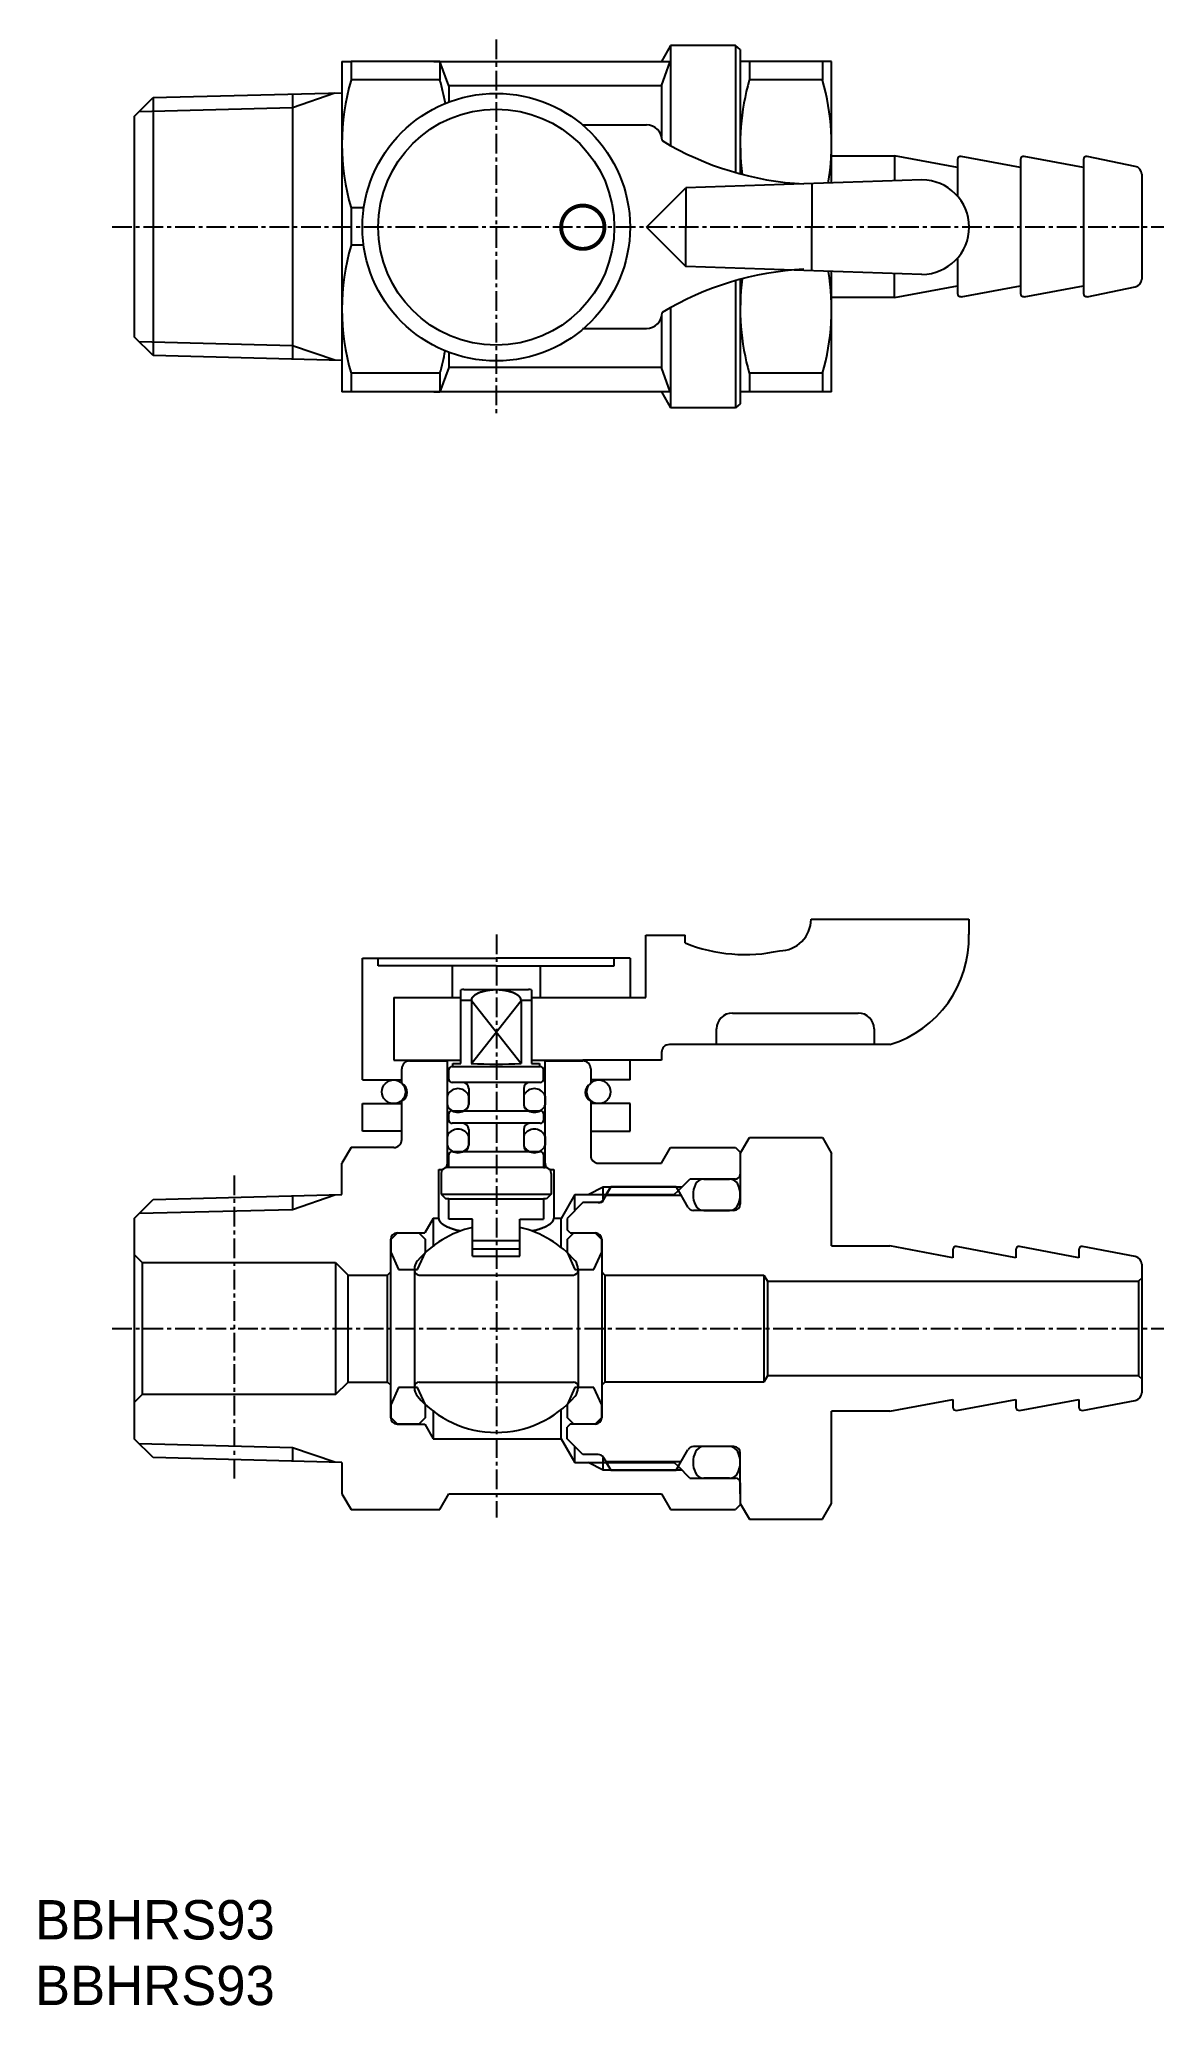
# Model space of a CAD drawing. Extents: x 104 to 175, y 98 to 223.
import ezdxf

# ---------------------------------------------------------------- set-up
doc = ezdxf.new("R2010")
doc.units = 0
doc.linetypes.add('CENTER', pattern=[2, 1.25, -0.25, 0.25, -0.25])
doc.layers.get('0').update_dxf_attribs({"linetype": 'CONTINUOUS'})
doc.layers.add('CENTER', color=1, linetype='CENTER')

msp = doc.modelspace()

# ---------------------------------------------------------------- texts
at = {"color": 7, "linetype": 'CONTINUOUS'}
for p in [(103.29, 102.06), (103.29, 97.89)]:
    msp.add_text('BBHRS93', height=2.5, dxfattribs=at).set_placement(p)

# ---------------------------------------------------------------- linework, layer by layer
at = {"color": 7, "linetype": 'CONTINUOUS'}
for p, q in [((143.67, 222.37), (143.09, 221.37)), ((147.79, 222.37), (143.67, 222.37)), ((143.67, 222.37), (143.67, 216.02)), ((147.79, 222.37), (147.79, 214.31)), ((148.09, 222.12), (147.79, 222.37)), ((122.79, 221.37), (122.79, 216.12)), ((122.79, 221.37), (123.37, 221.37)), ((129.01, 221.37), (123.37, 221.37)), ((123.37, 221.37), (123.37, 220.19)), ((128.63, 221.37), (143.09, 221.37)), ((129.01, 221.37), (128.63, 221.37)), ((129.59, 219.82), (129.01, 221.37)), ((129.01, 221.37), (129.01, 220.19)), ((143.09, 219.82), (143.63, 221.37)), ((143.09, 221.37), (143.63, 221.37)), ((148.09, 222.12), (148.09, 221.37)), ((148.09, 221.37), (148.09, 214.23)), ((148.67, 221.37), (148.09, 221.37)), ((153.31, 221.37), (148.67, 221.37)), ((148.67, 221.37), (148.67, 220.19)), ((153.31, 221.37), (153.31, 220.19)), ((153.89, 221.37), (153.31, 221.37)), ((153.89, 213.65), (153.89, 221.37)), ((129.01, 220.19), (123.37, 220.19)), ((153.31, 220.19), (148.67, 220.19)), ((109.59, 217.87), (110.79, 219.07)), ((110.79, 219.07), (122.79, 219.38)), ((110.79, 219.07), (110.79, 202.68)), ((119.64, 219.3), (119.64, 218.44)), ((143.09, 219.82), (129.59, 219.82)), ((129.59, 219.82), (129.59, 218.79)), ((143.09, 219.82), (143.09, 216.61)), ((109.59, 217.87), (109.59, 215.57)), ((119.64, 218.44), (119.64, 203.3)), ((132.61, 218.05), (132.61, 218.05)), ((122.79, 216.12), (122.79, 205.62)), ((138.07, 217.34), (142.13, 217.34)), ((109.59, 215.57), (109.59, 206.17)), ((153.89, 215.37), (157.89, 215.37)), ((161.89, 214.62), (157.89, 215.37)), ((157.89, 215.37), (157.89, 213.78)), ((161.89, 215.13), (161.89, 212.81)), ((165.89, 214.62), (162.13, 215.33)), ((165.89, 215.13), (165.89, 210.87)), ((169.89, 214.62), (166.13, 215.33)), ((169.89, 215.13), (169.89, 210.87)), ((173.18, 214.7), (170.13, 215.33)), ((159.63, 213.84), (144.63, 213.34)), ((173.59, 214.21), (173.59, 214.07)), ((173.59, 214.07), (173.59, 207.67)), ((142.13, 210.84), (144.63, 213.34)), ((144.63, 213.34), (144.63, 210.84)), ((152.63, 213.6), (152.63, 210.84)), ((123.37, 212.06), (123.37, 209.69)), ((124.18, 212.06), (123.37, 212.06)), ((142.13, 210.84), (144.63, 208.34)), ((144.63, 208.34), (144.63, 210.84)), ((152.63, 208.07), (152.63, 210.84)), ((165.89, 210.87), (165.89, 206.62)), ((169.89, 210.87), (169.89, 206.62)), ((124.17, 209.69), (123.37, 209.69)), ((161.89, 208.87), (161.89, 206.62)), ((159.63, 207.84), (144.63, 208.34)), ((147.79, 207.44), (147.79, 199.37)), ((148.09, 207.52), (148.09, 200.37)), ((153.89, 200.37), (153.89, 208.03)), ((157.89, 206.37), (157.89, 207.89)), ((173.59, 207.67), (173.59, 207.54)), ((109.59, 206.17), (109.59, 203.87)), ((157.89, 206.37), (153.89, 206.37)), ((157.89, 206.37), (161.89, 207.12)), ((162.13, 206.42), (165.89, 207.12)), ((166.13, 206.42), (169.89, 207.12)), ((170.13, 206.42), (173.18, 207.05)), ((122.79, 205.62), (122.79, 200.37)), ((143.09, 205.14), (143.09, 201.93)), ((143.67, 205.73), (143.67, 199.37)), ((110.79, 202.68), (109.59, 203.87)), ((138.07, 204.41), (142.13, 204.41)), ((122.79, 202.37), (110.79, 202.68)), ((119.64, 203.3), (119.64, 202.45)), ((129.59, 202.88), (129.59, 201.93)), ((129.01, 201.56), (123.37, 201.56)), ((123.37, 201.56), (123.37, 200.37)), ((129.59, 201.93), (129.01, 200.37)), ((129.01, 201.56), (129.01, 200.37)), ((143.09, 201.93), (129.59, 201.93)), ((143.63, 200.37), (143.09, 201.93)), ((148.67, 201.56), (148.67, 200.37)), ((153.31, 201.56), (148.67, 201.56)), ((153.31, 201.56), (153.31, 200.37)), ((123.37, 200.37), (122.79, 200.37)), ((129.01, 200.37), (123.37, 200.37)), ((143.09, 200.37), (128.63, 200.37)), ((128.63, 200.37), (129.01, 200.37)), ((143.09, 200.37), (143.67, 199.37)), ((143.63, 200.37), (143.09, 200.37)), ((148.67, 200.37), (148.09, 200.37)), ((148.09, 200.37), (148.09, 199.62)), ((153.31, 200.37), (148.67, 200.37)), ((153.89, 200.37), (153.31, 200.37)), ((147.79, 199.37), (143.67, 199.37)), ((148.09, 199.62), (147.79, 199.37)), ((152.59, 166.87), (162.6, 166.87)), ((162.6, 166.87), (162.6, 165.91)), ((142.09, 161.91), (142.09, 165.87)), ((142.09, 165.87), (144.59, 165.87)), ((144.59, 165.37), (144.59, 165.87)), ((124.09, 164.41), (132.59, 164.41)), ((124.09, 156.66), (124.09, 164.41)), ((125.09, 163.91), (125.09, 164.41)), ((132.59, 163.91), (125.09, 163.91)), ((129.79, 163.91), (129.79, 161.91)), ((141.09, 164.41), (132.59, 164.41)), ((132.59, 163.91), (140.09, 163.91)), ((135.39, 163.91), (135.39, 161.91)), ((140.09, 163.91), (140.09, 164.41)), ((141.09, 164.41), (141.09, 161.91)), ((130.54, 162.41), (134.64, 162.41)), ((126.09, 161.91), (130.34, 161.91)), ((126.09, 161.91), (126.09, 157.91)), ((130.34, 161.71), (130.34, 162.38)), ((130.34, 157.71), (130.34, 161.71)), ((131.01, 161.71), (130.34, 161.71)), ((131.01, 161.71), (131.01, 157.71)), ((131.01, 157.71), (134.17, 161.71)), ((131.01, 161.71), (134.17, 157.71)), ((134.17, 161.71), (134.17, 157.71)), ((134.84, 161.71), (134.17, 161.71)), ((134.84, 162.38), (134.84, 161.71)), ((134.84, 161.91), (142.09, 161.91)), ((134.84, 161.71), (134.84, 157.71)), ((146.59, 158.91), (146.59, 159.91)), ((147.59, 160.91), (155.59, 160.91)), ((156.59, 159.91), (156.59, 158.91)), ((157.59, 158.91), (143.59, 158.91)), ((126.09, 157.91), (127.09, 157.91)), ((127.09, 157.91), (130.34, 157.91)), ((127.09, 157.87), (129.49, 157.87)), ((129.49, 151.37), (129.49, 157.87)), ((129.79, 157.51), (130.6, 157.51)), ((129.84, 157.51), (129.84, 157.71)), ((129.84, 157.71), (130.34, 157.71)), ((130.6, 157.51), (134.57, 157.51)), ((134.57, 157.51), (135.34, 157.51)), ((134.84, 157.91), (138.09, 157.91)), ((134.84, 157.71), (135.34, 157.71)), ((135.34, 157.71), (135.34, 157.51)), ((135.34, 157.51), (135.39, 157.51)), ((135.69, 151.37), (135.69, 157.87)), ((135.69, 157.87), (138.09, 157.87)), ((143.09, 157.91), (138.09, 157.91)), ((141.09, 156.66), (141.09, 157.91)), ((143.09, 158.41), (143.09, 157.91)), ((124.09, 156.66), (126.59, 156.66)), ((126.59, 156.43), (126.59, 157.37)), ((129.59, 156.71), (129.59, 157.31)), ((130.44, 156.51), (129.79, 156.51)), ((134.74, 156.51), (130.44, 156.51)), ((135.39, 156.51), (134.74, 156.51)), ((135.59, 156.71), (135.59, 157.31)), ((138.59, 157.37), (138.59, 156.43)), ((141.09, 156.66), (138.59, 156.66)), ((124.09, 155.16), (126.59, 155.16)), ((124.09, 153.41), (124.09, 155.16)), ((126.59, 152.87), (126.59, 155.32)), ((129.49, 155.09), (129.49, 155.64)), ((130.84, 156.11), (130.84, 155.11)), ((130.84, 155.09), (130.84, 155.64)), ((134.34, 156.11), (134.34, 155.11)), ((134.34, 155.64), (134.34, 155.09)), ((135.69, 155.64), (135.69, 155.09)), ((138.59, 155.32), (138.59, 151.87)), ((141.09, 155.16), (138.59, 155.16)), ((141.09, 153.41), (141.09, 155.16)), ((129.59, 154.11), (129.59, 154.51)), ((129.79, 154.71), (130.44, 154.71)), ((130.44, 153.91), (129.79, 153.91)), ((130.44, 154.71), (134.74, 154.71)), ((134.74, 153.91), (130.44, 153.91)), ((134.74, 154.71), (135.39, 154.71)), ((135.39, 153.91), (134.74, 153.91)), ((135.59, 154.51), (135.59, 154.11)), ((126.59, 153.41), (124.09, 153.41)), ((129.49, 152.52), (129.49, 153.07)), ((130.84, 153.51), (130.84, 152.51)), ((130.84, 152.52), (130.84, 153.07)), ((134.34, 153.51), (134.34, 152.51)), ((134.34, 153.07), (134.34, 152.52)), ((135.69, 153.07), (135.69, 152.52)), ((138.59, 153.41), (141.09, 153.41)), ((148.09, 152), (148.67, 153)), ((148.67, 153), (153.31, 153)), ((153.31, 153), (153.89, 152)), ((123.37, 152.37), (122.79, 151.37)), ((122.79, 149.38), (122.79, 151.37)), ((126.09, 152.37), (123.37, 152.37)), ((129.59, 151.11), (129.59, 151.91)), ((129.79, 152.11), (130.44, 152.11)), ((130.44, 152.11), (134.74, 152.11)), ((134.74, 152.11), (135.39, 152.11)), ((135.59, 151.91), (135.59, 151.11)), ((139.09, 151.37), (143.09, 151.37)), ((143.09, 151.37), (143.67, 152.37)), ((143.67, 152.37), (147.79, 152.37)), ((147.79, 152.37), (148.09, 152.07)), ((148.09, 152.07), (148.09, 150.67)), ((148.09, 151.37), (148.09, 148.77)), ((153.89, 146.12), (153.89, 152)), ((128.94, 150.97), (129.09, 150.97)), ((128.94, 147.87), (128.94, 150.97)), ((129.09, 150.71), (129.09, 149.41)), ((129.59, 151.11), (129.49, 151.11)), ((135.59, 151.11), (129.59, 151.11)), ((135.59, 151.11), (135.69, 151.11)), ((136.09, 150.97), (136.24, 150.97)), ((136.09, 150.71), (136.09, 149.41)), ((136.24, 150.97), (136.24, 147.87)), ((144.16, 149.64), (144.89, 150.37)), ((147.79, 150.37), (144.89, 150.37)), ((145.78, 150.37), (147.4, 150.37)), ((109.59, 147.87), (110.79, 149.07)), ((110.79, 149.07), (122.79, 149.38)), ((119.64, 149.3), (119.64, 148.44)), ((129.09, 149.41), (136.09, 149.41)), ((129.09, 149.41), (129.39, 149.11)), ((129.59, 149.11), (129.39, 149.11)), ((129.59, 147.81), (129.59, 149.11)), ((129.59, 149.11), (135.59, 149.11)), ((135.59, 149.11), (135.59, 147.81)), ((135.79, 149.11), (135.59, 149.11)), ((136.09, 149.41), (135.79, 149.11)), ((137.59, 149.38), (136.72, 147.87)), ((138.09, 148.87), (137.09, 147.87)), ((137.59, 149.38), (139.58, 149.38)), ((137.59, 148.39), (137.59, 149.38)), ((139.06, 148.87), (138.09, 148.87)), ((139.29, 148.87), (139.06, 148.87)), ((139.4, 149.07), (139.29, 148.87)), ((139.39, 149.07), (139.39, 149.87)), ((139.87, 149.87), (139.4, 149.07)), ((144.34, 149.33), (139.55, 149.33)), ((139.58, 149.38), (139.87, 149.87)), ((139.58, 149.38), (143.89, 149.38)), ((144.02, 149.87), (139.87, 149.87)), ((139.87, 149.87), (144.02, 149.87)), ((143.89, 149.38), (144.16, 149.64)), ((144.02, 149.87), (144.77, 148.57)), ((144.16, 149.64), (144.02, 149.87)), ((109.59, 147.87), (109.59, 145.57)), ((128.59, 147.87), (128.06, 146.95)), ((128.59, 147.87), (128.06, 146.95)), ((128.59, 147.87), (128.59, 146.07)), ((128.94, 147.87), (128.59, 147.87)), ((131.09, 147.81), (129.59, 147.81)), ((131.09, 145.91), (131.09, 147.81)), ((134.09, 147.81), (135.59, 147.81)), ((134.09, 145.91), (134.09, 147.81)), ((136.72, 147.87), (136.24, 147.87)), ((136.72, 146.07), (136.72, 147.87)), ((137.09, 147.87), (137.09, 147.15)), ((147.69, 148.37), (145.12, 148.37)), ((145.78, 148.37), (147.4, 148.37)), ((125.89, 146.52), (126.29, 146.92)), ((125.89, 144.47), (125.89, 146.55)), ((125.89, 146.52), (125.89, 145.72)), ((126.29, 146.95), (128.06, 146.95)), ((127.69, 146.92), (126.29, 146.92)), ((127.69, 146.92), (128.09, 146.52)), ((128.09, 145.72), (128.09, 146.52)), ((131.09, 145.47), (131.09, 147.3)), ((131.09, 146.46), (134.09, 146.46)), ((134.09, 145.47), (134.09, 147.3)), ((137.29, 146.95), (137.09, 147.15)), ((137.09, 146.52), (137.49, 146.92)), ((137.09, 146.52), (137.09, 145.72)), ((137.29, 146.95), (138.89, 146.95)), ((138.89, 146.92), (137.49, 146.92)), ((138.89, 146.92), (139.29, 146.52)), ((139.29, 146.55), (139.29, 144.47)), ((139.29, 145.72), (139.29, 146.52)), ((109.59, 145.57), (109.59, 136.17)), ((109.59, 145.57), (110.09, 145.07)), ((110.09, 145.07), (122.39, 145.07)), ((110.09, 145.07), (110.09, 136.67)), ((122.39, 145.07), (122.39, 136.67)), ((122.39, 145.07), (123.19, 144.27)), ((125.89, 145.72), (126.39, 144.62)), ((127.59, 144.62), (128.09, 145.72)), ((134.09, 145.91), (131.09, 145.91)), ((131.09, 145.47), (134.09, 145.47)), ((137.09, 145.72), (137.59, 144.62)), ((138.79, 144.62), (139.29, 145.72)), ((153.89, 146.12), (157.59, 146.12)), ((161.59, 145.37), (157.59, 146.12)), ((161.59, 145.88), (161.59, 145.37)), ((165.59, 145.37), (161.83, 146.08)), ((165.59, 145.88), (165.59, 145.37)), ((169.59, 145.37), (165.83, 146.08)), ((169.59, 145.88), (169.59, 145.37)), ((173.18, 145.45), (169.83, 146.08)), ((173.59, 144.96), (173.59, 136.79)), ((123.19, 137.47), (123.19, 144.27)), ((123.19, 144.27), (125.69, 144.27)), ((125.69, 144.27), (125.89, 144.47)), ((125.69, 137.47), (125.69, 144.27)), ((125.89, 137.27), (125.89, 144.47)), ((126.39, 144.62), (127.59, 144.62)), ((127.39, 144.57), (127.39, 144.65)), ((127.39, 144.57), (127.39, 137.17)), ((127.69, 144.27), (137.49, 144.27)), ((137.59, 144.62), (138.79, 144.62)), ((137.79, 144.57), (137.79, 144.65)), ((137.79, 144.57), (137.79, 137.1)), ((139.29, 144.47), (139.29, 137.27)), ((139.49, 144.27), (139.29, 144.47)), ((139.49, 144.27), (149.59, 144.27)), ((139.49, 144.27), (139.49, 137.47)), ((149.59, 144.27), (149.59, 137.47)), ((149.59, 144.27), (149.82, 143.87)), ((149.82, 143.87), (173.39, 143.87)), ((149.82, 143.87), (149.82, 137.87)), ((173.59, 144.07), (173.39, 143.87)), ((173.39, 143.87), (173.39, 137.87)), ((173.59, 144.21), (173.59, 144.07)), ((122.39, 136.67), (123.19, 137.47)), ((123.19, 137.47), (125.69, 137.47)), ((125.89, 137.27), (125.69, 137.47)), ((127.69, 137.47), (137.49, 137.47)), ((139.49, 137.47), (139.29, 137.27)), ((149.59, 137.47), (139.49, 137.47)), ((149.82, 137.87), (149.59, 137.47)), ((173.39, 137.87), (149.82, 137.87)), ((173.39, 137.87), (173.59, 137.67)), ((173.59, 137.67), (173.59, 137.54)), ((110.09, 136.67), (109.59, 136.17)), ((109.59, 136.17), (109.59, 133.87)), ((122.39, 136.67), (110.09, 136.67)), ((125.89, 135.2), (125.89, 137.27)), ((126.39, 137.12), (125.89, 136.02)), ((127.59, 137.12), (126.39, 137.12)), ((127.39, 137.17), (127.39, 137.1)), ((128.09, 136.02), (127.59, 137.12)), ((137.59, 137.12), (137.09, 136.02)), ((138.79, 137.12), (137.59, 137.12)), ((137.79, 137.17), (137.79, 137.1)), ((139.29, 136.02), (138.79, 137.12)), ((139.29, 137.27), (139.29, 135.2)), ((157.59, 135.62), (161.59, 136.37)), ((161.59, 136.37), (161.59, 135.87)), ((161.83, 135.67), (165.59, 136.37)), ((165.59, 136.37), (165.59, 135.87)), ((165.83, 135.67), (169.59, 136.37)), ((169.59, 136.37), (169.59, 135.87)), ((169.83, 135.67), (173.18, 136.3)), ((125.89, 136.02), (125.89, 135.22)), ((126.29, 134.82), (125.89, 135.22)), ((128.09, 135.22), (127.69, 134.82)), ((128.09, 135.22), (128.09, 136.02)), ((128.59, 135.68), (128.59, 133.87)), ((136.72, 133.87), (136.72, 135.68)), ((137.09, 136.02), (137.09, 135.22)), ((137.49, 134.82), (137.09, 135.22)), ((139.29, 135.22), (138.89, 134.82)), ((139.29, 135.22), (139.29, 136.02)), ((153.89, 129.75), (153.89, 135.62)), ((157.59, 135.62), (153.89, 135.62)), ((110.79, 132.68), (109.59, 133.87)), ((126.29, 134.82), (127.69, 134.82)), ((126.29, 134.8), (128.06, 134.8)), ((128.06, 134.8), (128.59, 133.87)), ((128.59, 133.87), (136.72, 133.87)), ((136.72, 133.87), (137.59, 132.37)), ((137.29, 134.8), (137.09, 134.6)), ((137.09, 133.87), (137.09, 134.6)), ((138.09, 132.87), (137.09, 133.87)), ((138.89, 134.8), (137.29, 134.8)), ((137.49, 134.82), (138.89, 134.82)), ((122.79, 132.37), (110.79, 132.68)), ((119.64, 133.3), (119.64, 132.45)), ((137.59, 132.37), (137.59, 133.36)), ((139.06, 132.87), (138.09, 132.87)), ((139.39, 131.87), (139.39, 132.67)), ((139.4, 132.67), (139.87, 131.87)), ((139.55, 132.42), (144.34, 132.42)), ((144.02, 131.87), (144.77, 133.17)), ((147.69, 133.37), (145.12, 133.37)), ((147.4, 133.37), (145.78, 133.37)), ((148.09, 130.37), (148.09, 132.97)), ((122.79, 132.37), (122.79, 130.37)), ((137.59, 132.37), (139.58, 132.37)), ((139.58, 132.37), (143.89, 132.37)), ((139.58, 132.37), (139.87, 131.87)), ((139.87, 131.87), (144.02, 131.87)), ((144.02, 131.87), (139.87, 131.87)), ((144.16, 132.11), (143.89, 132.37)), ((144.16, 132.11), (144.02, 131.87)), ((144.89, 131.37), (144.16, 132.11)), ((144.89, 131.37), (147.79, 131.37)), ((147.4, 131.37), (145.78, 131.37)), ((122.79, 130.37), (123.37, 129.37)), ((129.01, 129.37), (129.59, 130.37)), ((129.59, 130.37), (143.09, 130.37)), ((143.09, 130.37), (143.67, 129.37)), ((148.09, 131.07), (148.09, 129.67)), ((123.37, 129.37), (129.01, 129.37)), ((143.67, 129.37), (147.79, 129.37)), ((148.09, 129.67), (147.79, 129.37)), ((148.09, 129.75), (148.67, 128.75)), ((148.67, 128.75), (153.31, 128.75)), ((153.31, 128.75), (153.89, 129.75))]:
    msp.add_line(p, q, dxfattribs=at)
at = {"color": 3, "linetype": 'CONTINUOUS'}
for p, q in [((119.64, 218.44), (122.34, 219.37)), ((109.91, 218.19), (119.64, 218.44)), ((119.64, 203.3), (109.91, 203.55)), ((122.34, 202.38), (119.64, 203.3)), ((119.64, 148.44), (122.34, 149.37)), ((138.44, 149.38), (139.39, 149.87)), ((139.39, 149.87), (139.87, 149.87)), ((144.02, 149.87), (144.39, 149.87)), ((109.91, 148.19), (119.64, 148.44)), ((119.64, 133.3), (109.91, 133.55)), ((122.34, 132.38), (119.64, 133.3)), ((139.39, 131.87), (138.44, 132.37)), ((139.87, 131.87), (139.39, 131.87)), ((144.39, 131.87), (144.02, 131.87))]:
    msp.add_line(p, q, dxfattribs=at)
at = {"color": 7, "linetype": 'CONTINUOUS', "const_width": 0.25}
msp.add_lwpolyline([(138.09, 209.46, 1), (138.09, 212.21, 1)], format="xyb", close=True, dxfattribs=at)
at = {"color": 7}
for points in [[(134.17, 161.71, 0), (134.17, 161.71, 0), (134.17, 161.72, 0), (134.17, 161.72, 0), (134.17, 161.72, 0), (134.17, 161.72, 0), (134.17, 161.72, 0), (134.17, 161.73, 0), (134.17, 161.73, 0), (134.17, 161.73, 0), (134.17, 161.74, 0), (134.17, 161.74, 0), (134.17, 161.74, 0), (134.17, 161.74, 0), (134.17, 161.75, 0), (134.17, 161.75, 0), (134.17, 161.75, 0), (134.17, 161.75, 0), (134.17, 161.76, 0), (134.17, 161.76, 0), (134.17, 161.76, 0), (134.16, 161.76, 0), (134.16, 161.77, 0), (134.16, 161.77, 0), (134.16, 161.77, 0), (134.16, 161.78, 0), (134.16, 161.78, 0), (134.16, 161.78, 0), (134.16, 161.78, 0), (134.16, 161.79, 0), (134.16, 161.79, 0), (134.16, 161.79, 0), (134.16, 161.79, 0), (134.16, 161.8, 0), (134.16, 161.8, 0), (134.16, 161.8, 0), (134.16, 161.8, 0), (134.15, 161.81, 0), (134.15, 161.81, 0), (134.15, 161.81, 0), (134.15, 161.81, 0), (134.15, 161.82, 0), (134.15, 161.82, 0), (134.15, 161.82, 0), (134.15, 161.82, 0), (134.15, 161.83, 0), (134.15, 161.83, 0), (134.15, 161.83, 0), (134.14, 161.83, 0), (134.14, 161.84, 0), (134.14, 161.84, 0), (134.14, 161.84, 0), (134.14, 161.84, 0), (134.14, 161.85, 0), (134.14, 161.85, 0), (134.14, 161.85, 0), (134.13, 161.85, 0), (134.13, 161.86, 0), (134.13, 161.86, 0), (134.13, 161.86, 0), (134.13, 161.86, 0), (134.13, 161.87, 0), (134.13, 161.87, 0), (134.13, 161.87, 0), (134.12, 161.87, 0), (134.12, 161.87, 0), (134.12, 161.88, 0), (134.12, 161.88, 0), (134.12, 161.88, 0), (134.12, 161.88, 0), (134.12, 161.88, 0), (134.11, 161.89, 0), (134.11, 161.89, 0), (134.11, 161.89, 0), (134.11, 161.89, 0), (134.11, 161.9, 0), (134.11, 161.9, 0), (134.1, 161.9, 0), (134.1, 161.9, 0), (134.1, 161.91, 0), (134.1, 161.91, 0), (134.1, 161.91, 0), (134.1, 161.91, 0), (134.09, 161.91, 0), (134.09, 161.92, 0), (134.09, 161.92, 0), (134.09, 161.92, 0), (134.09, 161.92, 0), (134.09, 161.92, 0), (134.08, 161.93, 0), (134.08, 161.93, 0), (134.08, 161.93, 0), (134.08, 161.93, 0), (134.08, 161.94, 0), (134.08, 161.94, 0), (134.07, 161.94, 0), (134.07, 161.94, 0), (134.07, 161.94, 0), (134.07, 161.94, 0), (134.07, 161.95, 0), (134.07, 161.95, 0), (134.06, 161.95, 0), (134.06, 161.95, 0), (134.06, 161.96, 0), (134.06, 161.96, 0), (134.06, 161.96, 0), (134.06, 161.96, 0), (134.05, 161.96, 0), (134.05, 161.97, 0), (134.05, 161.97, 0), (134.05, 161.97, 0), (134.05, 161.97, 0), (134.04, 161.97, 0), (134.04, 161.97, 0), (134.04, 161.98, 0), (134.04, 161.98, 0), (134.04, 161.98, 0), (134.03, 161.98, 0), (134.03, 161.98, 0), (134.03, 161.99, 0), (134.03, 161.99, 0), (134.03, 161.99, 0), (134.02, 161.99, 0), (134.02, 161.99, 0), (134.02, 162, 0), (134.02, 162, 0), (134.02, 162, 0), (134.01, 162, 0), (134.01, 162, 0), (134.01, 162, 0), (134.01, 162, 0), (134.01, 162.01, 0), (134, 162.01, 0), (134, 162.01, 0), (134, 162.01, 0), (134, 162.01, 0), (134, 162.02, 0), (133.99, 162.02, 0), (133.99, 162.02, 0), (133.99, 162.02, 0), (133.99, 162.02, 0), (133.99, 162.02, 0), (133.98, 162.03, 0), (133.98, 162.03, 0), (133.98, 162.03, 0), (133.98, 162.03, 0), (133.98, 162.03, 0), (133.97, 162.03, 0), (133.97, 162.04, 0), (133.97, 162.04, 0), (133.97, 162.04, 0), (133.96, 162.04, 0), (133.96, 162.04, 0), (133.96, 162.04, 0), (133.96, 162.04, 0), (133.96, 162.05, 0), (133.95, 162.05, 0), (133.95, 162.05, 0), (133.95, 162.05, 0), (133.95, 162.05, 0), (133.95, 162.06, 0), (133.94, 162.06, 0), (133.94, 162.06, 0), (133.94, 162.06, 0), (133.94, 162.06, 0), (133.93, 162.06, 0), (133.93, 162.06, 0), (133.93, 162.06, 0), (133.93, 162.07, 0), (133.93, 162.07, 0), (133.92, 162.07, 0), (133.92, 162.07, 0), (133.92, 162.07, 0), (133.92, 162.07, 0), (133.91, 162.08, 0), (133.91, 162.08, 0), (133.91, 162.08, 0), (133.91, 162.08, 0), (133.91, 162.08, 0), (133.9, 162.08, 0), (133.9, 162.08, 0), (133.9, 162.09, 0), (133.9, 162.09, 0), (133.89, 162.09, 0), (133.89, 162.09, 0), (133.89, 162.09, 0), (133.89, 162.09, 0), (133.88, 162.09, 0), (133.88, 162.09, 0), (133.88, 162.1, 0), (133.88, 162.1, 0), (133.88, 162.1, 0), (133.87, 162.1, 0), (133.87, 162.1, 0), (133.87, 162.1, 0), (133.87, 162.1, 0), (133.86, 162.11, 0), (133.86, 162.11, 0), (133.86, 162.11, 0), (133.86, 162.11, 0), (133.85, 162.11, 0), (133.85, 162.11, 0), (133.85, 162.11, 0), (133.85, 162.12, 0), (133.85, 162.12, 0), (133.84, 162.12, 0), (133.84, 162.12, 0), (133.84, 162.12, 0), (133.84, 162.12, 0), (133.83, 162.12, 0), (133.83, 162.12, 0), (133.83, 162.13, 0), (133.83, 162.13, 0), (133.82, 162.13, 0), (133.82, 162.13, 0), (133.82, 162.13, 0), (133.82, 162.13, 0), (133.81, 162.13, 0), (133.81, 162.13, 0), (133.81, 162.14, 0), (133.81, 162.14, 0), (133.8, 162.14, 0), (133.8, 162.14, 0), (133.8, 162.14, 0), (133.8, 162.14, 0), (133.8, 162.14, 0), (133.79, 162.14, 0), (133.79, 162.15, 0), (133.79, 162.15, 0), (133.79, 162.15, 0), (133.78, 162.15, 0), (133.78, 162.15, 0), (133.78, 162.15, 0), (133.78, 162.15, 0), (133.77, 162.15, 0), (133.77, 162.16, 0), (133.77, 162.16, 0), (133.77, 162.16, 0), (133.76, 162.16, 0), (133.76, 162.16, 0), (133.76, 162.16, 0), (133.76, 162.16, 0), (133.75, 162.16, 0), (133.75, 162.16, 0), (133.75, 162.16, 0), (133.75, 162.17, 0), (133.74, 162.17, 0), (133.74, 162.17, 0), (133.74, 162.17, 0), (133.74, 162.17, 0), (133.73, 162.17, 0), (133.73, 162.17, 0), (133.73, 162.17, 0), (133.73, 162.18, 0), (133.73, 162.18, 0), (133.72, 162.18, 0), (133.72, 162.18, 0), (133.72, 162.18, 0), (133.72, 162.18, 0), (133.71, 162.18, 0), (133.71, 162.18, 0), (133.71, 162.18, 0), (133.71, 162.19, 0), (133.7, 162.19, 0), (133.7, 162.19, 0), (133.7, 162.19, 0), (133.7, 162.19, 0), (133.69, 162.19, 0), (133.69, 162.19, 0), (133.69, 162.19, 0), (133.69, 162.19, 0), (133.68, 162.19, 0), (133.68, 162.19, 0), (133.68, 162.2, 0), (133.68, 162.2, 0), (133.67, 162.2, 0), (133.67, 162.2, 0), (133.67, 162.2, 0), (133.67, 162.2, 0), (133.66, 162.2, 0), (133.66, 162.2, 0), (133.66, 162.2, 0), (133.66, 162.21, 0), (133.65, 162.21, 0), (133.65, 162.21, 0), (133.65, 162.21, 0), (133.65, 162.21, 0), (133.64, 162.21, 0), (133.64, 162.21, 0), (133.64, 162.21, 0), (133.64, 162.21, 0), (133.63, 162.21, 0), (133.63, 162.21, 0), (133.63, 162.21, 0), (133.63, 162.22, 0), (133.62, 162.22, 0), (133.62, 162.22, 0), (133.62, 162.22, 0), (133.62, 162.22, 0), (133.61, 162.22, 0), (133.61, 162.22, 0), (133.61, 162.22, 0), (133.61, 162.22, 0), (133.6, 162.22, 0), (133.6, 162.22, 0), (133.6, 162.23, 0), (133.6, 162.23, 0), (133.59, 162.23, 0), (133.59, 162.23, 0), (133.59, 162.23, 0), (133.59, 162.23, 0), (133.58, 162.23, 0), (133.58, 162.23, 0), (133.58, 162.23, 0), (133.58, 162.23, 0), (133.57, 162.24, 0), (133.57, 162.24, 0), (133.57, 162.24, 0), (133.56, 162.24, 0), (133.56, 162.24, 0), (133.56, 162.24, 0), (133.56, 162.24, 0), (133.55, 162.24, 0), (133.55, 162.24, 0), (133.55, 162.24, 0), (133.55, 162.24, 0), (133.54, 162.24, 0), (133.54, 162.25, 0), (133.54, 162.25, 0), (133.54, 162.25, 0), (133.53, 162.25, 0), (133.53, 162.25, 0), (133.53, 162.25, 0), (133.53, 162.25, 0), (133.52, 162.25, 0), (133.52, 162.25, 0), (133.52, 162.25, 0), (133.52, 162.25, 0), (133.51, 162.25, 0), (133.51, 162.25, 0), (133.51, 162.25, 0), (133.51, 162.26, 0), (133.5, 162.26, 0), (133.5, 162.26, 0), (133.5, 162.26, 0), (133.5, 162.26, 0), (133.49, 162.26, 0), (133.49, 162.26, 0), (133.49, 162.26, 0), (133.49, 162.26, 0), (133.48, 162.26, 0), (133.48, 162.26, 0), (133.48, 162.26, 0), (133.48, 162.26, 0), (133.47, 162.27, 0), (133.47, 162.27, 0), (133.47, 162.27, 0), (133.47, 162.27, 0), (133.46, 162.27, 0), (133.46, 162.27, 0), (133.46, 162.27, 0), (133.45, 162.27, 0), (133.45, 162.27, 0), (133.45, 162.27, 0), (133.45, 162.27, 0), (133.44, 162.27, 0), (133.44, 162.27, 0), (133.44, 162.28, 0), (133.44, 162.28, 0), (133.43, 162.28, 0), (133.43, 162.28, 0), (133.43, 162.28, 0), (133.43, 162.28, 0), (133.42, 162.28, 0), (133.42, 162.28, 0), (133.42, 162.28, 0), (133.42, 162.28, 0), (133.41, 162.28, 0), (133.41, 162.28, 0), (133.41, 162.28, 0), (133.41, 162.28, 0), (133.4, 162.28, 0), (133.4, 162.28, 0), (133.4, 162.29, 0), (133.4, 162.29, 0), (133.39, 162.29, 0), (133.39, 162.29, 0), (133.39, 162.29, 0), (133.38, 162.29, 0), (133.38, 162.29, 0), (133.38, 162.29, 0), (133.38, 162.29, 0), (133.37, 162.29, 0), (133.37, 162.29, 0), (133.37, 162.29, 0), (133.37, 162.29, 0), (133.36, 162.29, 0), (133.36, 162.29, 0), (133.36, 162.29, 0), (133.36, 162.3, 0), (133.35, 162.3, 0), (133.35, 162.3, 0), (133.35, 162.3, 0), (133.35, 162.3, 0), (133.34, 162.3, 0), (133.34, 162.3, 0), (133.34, 162.3, 0), (133.34, 162.3, 0), (133.33, 162.3, 0), (133.33, 162.3, 0), (133.33, 162.3, 0), (133.32, 162.3, 0), (133.32, 162.3, 0), (133.32, 162.3, 0), (133.32, 162.31, 0), (133.31, 162.31, 0), (133.31, 162.31, 0), (133.31, 162.31, 0), (133.31, 162.31, 0), (133.3, 162.31, 0), (133.3, 162.31, 0), (133.3, 162.31, 0), (133.3, 162.31, 0), (133.29, 162.31, 0), (133.29, 162.31, 0), (133.29, 162.31, 0), (133.29, 162.31, 0), (133.28, 162.31, 0), (133.28, 162.31, 0), (133.28, 162.31, 0), (133.27, 162.31, 0), (133.27, 162.31, 0), (133.27, 162.31, 0), (133.27, 162.31, 0), (133.26, 162.32, 0), (133.26, 162.32, 0), (133.26, 162.32, 0), (133.26, 162.32, 0), (133.25, 162.32, 0), (133.25, 162.32, 0), (133.25, 162.32, 0), (133.25, 162.32, 0), (133.24, 162.32, 0), (133.24, 162.32, 0), (133.24, 162.32, 0), (133.24, 162.32, 0), (133.23, 162.32, 0), (133.23, 162.32, 0), (133.23, 162.32, 0), (133.23, 162.32, 0), (133.22, 162.32, 0), (133.22, 162.32, 0), (133.22, 162.32, 0), (133.21, 162.32, 0), (133.21, 162.33, 0), (133.21, 162.33, 0), (133.21, 162.33, 0), (133.2, 162.33, 0), (133.2, 162.33, 0), (133.2, 162.33, 0), (133.2, 162.33, 0), (133.19, 162.33, 0), (133.19, 162.33, 0), (133.19, 162.33, 0), (133.19, 162.33, 0), (133.18, 162.33, 0), (133.18, 162.33, 0), (133.18, 162.33, 0), (133.17, 162.33, 0), (133.17, 162.33, 0), (133.17, 162.33, 0), (133.17, 162.33, 0), (133.16, 162.33, 0), (133.16, 162.34, 0), (133.16, 162.34, 0), (133.16, 162.34, 0), (133.15, 162.34, 0), (133.15, 162.34, 0), (133.15, 162.34, 0), (133.15, 162.34, 0), (133.14, 162.34, 0), (133.14, 162.34, 0), (133.14, 162.34, 0), (133.14, 162.34, 0), (133.13, 162.34, 0), (133.13, 162.34, 0), (133.13, 162.34, 0), (133.12, 162.34, 0), (133.12, 162.34, 0), (133.12, 162.34, 0), (133.12, 162.34, 0), (133.11, 162.34, 0), (133.11, 162.34, 0), (133.11, 162.34, 0), (133.11, 162.34, 0), (133.1, 162.34, 0), (133.1, 162.34, 0), (133.1, 162.34, 0), (133.1, 162.34, 0), (133.09, 162.34, 0), (133.09, 162.35, 0), (133.09, 162.35, 0), (133.08, 162.35, 0), (133.08, 162.35, 0), (133.08, 162.35, 0), (133.08, 162.35, 0), (133.07, 162.35, 0), (133.07, 162.35, 0), (133.07, 162.35, 0), (133.07, 162.35, 0), (133.06, 162.35, 0), (133.06, 162.35, 0), (133.06, 162.35, 0), (133.06, 162.35, 0), (133.05, 162.35, 0), (133.05, 162.35, 0), (133.05, 162.35, 0), (133.05, 162.35, 0), (133.04, 162.35, 0), (133.04, 162.35, 0), (133.04, 162.35, 0), (133.03, 162.35, 0), (133.03, 162.35, 0), (133.03, 162.35, 0), (133.03, 162.35, 0), (133.02, 162.35, 0), (133.02, 162.35, 0), (133.02, 162.35, 0), (133.02, 162.35, 0), (133.01, 162.36, 0), (133.01, 162.36, 0), (133.01, 162.36, 0), (133.01, 162.36, 0), (133, 162.36, 0), (133, 162.36, 0), (133, 162.36, 0), (132.99, 162.36, 0), (132.99, 162.36, 0), (132.99, 162.36, 0), (132.99, 162.36, 0), (132.98, 162.36, 0), (132.98, 162.36, 0), (132.98, 162.36, 0), (132.98, 162.36, 0), (132.97, 162.36, 0), (132.97, 162.36, 0), (132.97, 162.36, 0), (132.97, 162.36, 0), (132.96, 162.36, 0), (132.96, 162.36, 0), (132.96, 162.36, 0), (132.95, 162.36, 0), (132.95, 162.36, 0), (132.95, 162.36, 0), (132.95, 162.36, 0), (132.94, 162.36, 0), (132.94, 162.36, 0), (132.94, 162.36, 0), (132.94, 162.36, 0), (132.93, 162.36, 0), (132.93, 162.36, 0), (132.93, 162.37, 0), (132.93, 162.37, 0), (132.92, 162.37, 0), (132.92, 162.37, 0), (132.92, 162.37, 0), (132.91, 162.37, 0), (132.91, 162.37, 0), (132.91, 162.37, 0), (132.91, 162.37, 0), (132.9, 162.37, 0), (132.9, 162.37, 0), (132.9, 162.37, 0), (132.9, 162.37, 0), (132.89, 162.37, 0), (132.89, 162.37, 0), (132.89, 162.37, 0), (132.89, 162.37, 0), (132.88, 162.37, 0), (132.88, 162.37, 0), (132.88, 162.37, 0), (132.87, 162.37, 0), (132.87, 162.37, 0), (132.87, 162.37, 0), (132.87, 162.37, 0), (132.86, 162.37, 0), (132.86, 162.37, 0), (132.86, 162.37, 0), (132.86, 162.37, 0), (132.85, 162.37, 0), (132.85, 162.37, 0), (132.85, 162.37, 0), (132.85, 162.37, 0), (132.84, 162.37, 0), (132.84, 162.37, 0), (132.84, 162.37, 0), (132.83, 162.37, 0), (132.83, 162.37, 0), (132.83, 162.37, 0), (132.83, 162.37, 0), (132.82, 162.37, 0), (132.82, 162.37, 0), (132.82, 162.37, 0), (132.82, 162.37, 0), (132.81, 162.37, 0), (132.81, 162.37, 0), (132.81, 162.37, 0), (132.81, 162.37, 0), (132.8, 162.37, 0), (132.8, 162.37, 0), (132.8, 162.37, 0), (132.79, 162.37, 0), (132.79, 162.38, 0), (132.79, 162.38, 0), (132.79, 162.38, 0), (132.78, 162.38, 0), (132.78, 162.38, 0), (132.78, 162.38, 0), (132.78, 162.38, 0), (132.77, 162.38, 0), (132.77, 162.38, 0), (132.77, 162.38, 0), (132.76, 162.38, 0), (132.76, 162.38, 0), (132.76, 162.38, 0), (132.76, 162.38, 0), (132.75, 162.38, 0), (132.75, 162.38, 0), (132.75, 162.38, 0), (132.75, 162.38, 0), (132.74, 162.38, 0), (132.74, 162.38, 0), (132.74, 162.38, 0), (132.74, 162.38, 0), (132.73, 162.38, 0), (132.73, 162.38, 0), (132.73, 162.38, 0), (132.72, 162.38, 0), (132.72, 162.38, 0), (132.72, 162.38, 0), (132.72, 162.38, 0), (132.71, 162.38, 0), (132.71, 162.38, 0), (132.71, 162.38, 0), (132.71, 162.38, 0), (132.7, 162.38, 0), (132.7, 162.38, 0), (132.7, 162.38, 0), (132.7, 162.38, 0), (132.69, 162.38, 0), (132.69, 162.38, 0), (132.69, 162.38, 0), (132.68, 162.38, 0), (132.68, 162.38, 0), (132.68, 162.38, 0), (132.68, 162.38, 0), (132.67, 162.38, 0), (132.67, 162.38, 0), (132.67, 162.38, 0), (132.67, 162.38, 0), (132.66, 162.38, 0), (132.66, 162.38, 0), (132.66, 162.38, 0), (132.66, 162.38, 0), (132.65, 162.38, 0), (132.65, 162.38, 0), (132.65, 162.38, 0), (132.64, 162.38, 0), (132.64, 162.38, 0), (132.64, 162.38, 0), (132.64, 162.38, 0), (132.63, 162.38, 0), (132.63, 162.38, 0), (132.63, 162.38, 0), (132.63, 162.38, 0), (132.62, 162.38, 0), (132.62, 162.38, 0), (132.62, 162.38, 0), (132.62, 162.38, 0), (132.61, 162.38, 0), (132.61, 162.38, 0), (132.61, 162.38, 0), (132.6, 162.38, 0), (132.6, 162.38, 0), (132.6, 162.38, 0), (132.6, 162.38, 0), (132.59, 162.38, 0), (132.59, 162.38, 0), (132.59, 162.38, 0), (132.59, 162.38, 0), (132.58, 162.38, 0), (132.58, 162.38, 0), (132.58, 162.38, 0), (132.57, 162.38, 0), (132.57, 162.38, 0), (132.57, 162.38, 0), (132.57, 162.38, 0), (132.56, 162.38, 0), (132.56, 162.38, 0), (132.56, 162.38, 0), (132.56, 162.38, 0), (132.55, 162.38, 0), (132.55, 162.38, 0), (132.55, 162.38, 0), (132.55, 162.38, 0), (132.54, 162.38, 0), (132.54, 162.38, 0), (132.54, 162.38, 0), (132.53, 162.38, 0), (132.53, 162.38, 0), (132.53, 162.38, 0), (132.53, 162.38, 0), (132.52, 162.38, 0), (132.52, 162.38, 0), (132.52, 162.38, 0), (132.52, 162.38, 0), (132.51, 162.38, 0), (132.51, 162.38, 0), (132.51, 162.38, 0), (132.51, 162.38, 0), (132.5, 162.38, 0), (132.5, 162.38, 0), (132.5, 162.38, 0), (132.49, 162.38, 0), (132.49, 162.38, 0), (132.49, 162.38, 0), (132.49, 162.38, 0), (132.48, 162.38, 0), (132.48, 162.38, 0), (132.48, 162.38, 0), (132.48, 162.38, 0), (132.47, 162.38, 0), (132.47, 162.38, 0), (132.47, 162.38, 0), (132.47, 162.38, 0), (132.46, 162.38, 0), (132.46, 162.38, 0), (132.46, 162.38, 0), (132.45, 162.38, 0), (132.45, 162.38, 0), (132.45, 162.38, 0), (132.45, 162.38, 0), (132.44, 162.38, 0), (132.44, 162.38, 0), (132.44, 162.38, 0), (132.44, 162.38, 0), (132.43, 162.38, 0), (132.43, 162.38, 0), (132.43, 162.38, 0), (132.42, 162.38, 0), (132.42, 162.38, 0), (132.42, 162.38, 0), (132.42, 162.38, 0), (132.41, 162.38, 0), (132.41, 162.38, 0), (132.41, 162.38, 0), (132.41, 162.38, 0), (132.4, 162.38, 0), (132.4, 162.38, 0), (132.4, 162.38, 0), (132.4, 162.38, 0), (132.39, 162.38, 0), (132.39, 162.38, 0), (132.39, 162.38, 0), (132.38, 162.37, 0), (132.38, 162.37, 0), (132.38, 162.37, 0), (132.38, 162.37, 0), (132.37, 162.37, 0), (132.37, 162.37, 0), (132.37, 162.37, 0), (132.37, 162.37, 0), (132.36, 162.37, 0), (132.36, 162.37, 0), (132.36, 162.37, 0), (132.36, 162.37, 0), (132.35, 162.37, 0), (132.35, 162.37, 0), (132.35, 162.37, 0), (132.34, 162.37, 0), (132.34, 162.37, 0), (132.34, 162.37, 0), (132.34, 162.37, 0), (132.33, 162.37, 0), (132.33, 162.37, 0), (132.33, 162.37, 0), (132.33, 162.37, 0), (132.32, 162.37, 0), (132.32, 162.37, 0), (132.32, 162.37, 0), (132.32, 162.37, 0), (132.31, 162.37, 0), (132.31, 162.37, 0), (132.31, 162.37, 0), (132.3, 162.37, 0), (132.3, 162.37, 0), (132.3, 162.37, 0), (132.3, 162.37, 0), (132.29, 162.37, 0), (132.29, 162.37, 0), (132.29, 162.37, 0), (132.29, 162.37, 0), (132.28, 162.37, 0), (132.28, 162.37, 0), (132.28, 162.37, 0), (132.28, 162.37, 0), (132.27, 162.37, 0), (132.27, 162.37, 0), (132.27, 162.37, 0), (132.26, 162.37, 0), (132.26, 162.37, 0), (132.26, 162.37, 0), (132.26, 162.37, 0), (132.25, 162.37, 0), (132.25, 162.37, 0), (132.25, 162.36, 0), (132.25, 162.36, 0), (132.24, 162.36, 0), (132.24, 162.36, 0), (132.24, 162.36, 0), (132.24, 162.36, 0), (132.23, 162.36, 0), (132.23, 162.36, 0), (132.23, 162.36, 0), (132.22, 162.36, 0), (132.22, 162.36, 0), (132.22, 162.36, 0), (132.22, 162.36, 0), (132.21, 162.36, 0), (132.21, 162.36, 0), (132.21, 162.36, 0), (132.21, 162.36, 0), (132.2, 162.36, 0), (132.2, 162.36, 0), (132.2, 162.36, 0), (132.2, 162.36, 0), (132.19, 162.36, 0), (132.19, 162.36, 0), (132.19, 162.36, 0), (132.18, 162.36, 0), (132.18, 162.36, 0), (132.18, 162.36, 0), (132.18, 162.36, 0), (132.17, 162.36, 0), (132.17, 162.36, 0), (132.17, 162.36, 0), (132.17, 162.36, 0), (132.16, 162.35, 0), (132.16, 162.35, 0), (132.16, 162.35, 0), (132.16, 162.35, 0), (132.15, 162.35, 0), (132.15, 162.35, 0), (132.15, 162.35, 0), (132.14, 162.35, 0), (132.14, 162.35, 0), (132.14, 162.35, 0), (132.14, 162.35, 0), (132.13, 162.35, 0), (132.13, 162.35, 0), (132.13, 162.35, 0), (132.13, 162.35, 0), (132.12, 162.35, 0), (132.12, 162.35, 0), (132.12, 162.35, 0), (132.12, 162.35, 0), (132.11, 162.35, 0), (132.11, 162.35, 0), (132.11, 162.35, 0), (132.1, 162.35, 0), (132.1, 162.35, 0), (132.1, 162.35, 0), (132.1, 162.35, 0), (132.09, 162.35, 0), (132.09, 162.35, 0), (132.09, 162.35, 0), (132.09, 162.34, 0), (132.08, 162.34, 0), (132.08, 162.34, 0), (132.08, 162.34, 0), (132.08, 162.34, 0), (132.07, 162.34, 0), (132.07, 162.34, 0), (132.07, 162.34, 0), (132.07, 162.34, 0), (132.06, 162.34, 0), (132.06, 162.34, 0), (132.06, 162.34, 0), (132.05, 162.34, 0), (132.05, 162.34, 0), (132.05, 162.34, 0), (132.05, 162.34, 0), (132.04, 162.34, 0), (132.04, 162.34, 0), (132.04, 162.34, 0), (132.04, 162.34, 0), (132.03, 162.34, 0), (132.03, 162.34, 0), (132.03, 162.34, 0), (132.03, 162.34, 0), (132.02, 162.34, 0), (132.02, 162.34, 0), (132.02, 162.34, 0), (132.01, 162.33, 0), (132.01, 162.33, 0), (132.01, 162.33, 0), (132.01, 162.33, 0), (132, 162.33, 0), (132, 162.33, 0), (132, 162.33, 0), (132, 162.33, 0), (131.99, 162.33, 0), (131.99, 162.33, 0), (131.99, 162.33, 0), (131.99, 162.33, 0), (131.98, 162.33, 0), (131.98, 162.33, 0), (131.98, 162.33, 0), (131.98, 162.33, 0), (131.97, 162.33, 0), (131.97, 162.33, 0), (131.97, 162.33, 0), (131.96, 162.32, 0), (131.96, 162.32, 0), (131.96, 162.32, 0), (131.96, 162.32, 0), (131.95, 162.32, 0), (131.95, 162.32, 0), (131.95, 162.32, 0), (131.95, 162.32, 0), (131.94, 162.32, 0), (131.94, 162.32, 0), (131.94, 162.32, 0), (131.94, 162.32, 0), (131.93, 162.32, 0), (131.93, 162.32, 0), (131.93, 162.32, 0), (131.93, 162.32, 0), (131.92, 162.32, 0), (131.92, 162.32, 0), (131.92, 162.32, 0), (131.91, 162.32, 0), (131.91, 162.31, 0), (131.91, 162.31, 0), (131.91, 162.31, 0), (131.9, 162.31, 0), (131.9, 162.31, 0), (131.9, 162.31, 0), (131.9, 162.31, 0), (131.89, 162.31, 0), (131.89, 162.31, 0), (131.89, 162.31, 0), (131.89, 162.31, 0), (131.88, 162.31, 0), (131.88, 162.31, 0), (131.88, 162.31, 0), (131.88, 162.31, 0), (131.87, 162.31, 0), (131.87, 162.31, 0), (131.87, 162.31, 0), (131.86, 162.31, 0), (131.86, 162.31, 0), (131.86, 162.3, 0), (131.86, 162.3, 0), (131.85, 162.3, 0), (131.85, 162.3, 0), (131.85, 162.3, 0), (131.85, 162.3, 0), (131.84, 162.3, 0), (131.84, 162.3, 0), (131.84, 162.3, 0), (131.84, 162.3, 0), (131.83, 162.3, 0), (131.83, 162.3, 0), (131.83, 162.3, 0), (131.83, 162.3, 0), (131.82, 162.3, 0), (131.82, 162.29, 0), (131.82, 162.29, 0), (131.82, 162.29, 0), (131.81, 162.29, 0), (131.81, 162.29, 0), (131.81, 162.29, 0), (131.8, 162.29, 0), (131.8, 162.29, 0), (131.8, 162.29, 0), (131.8, 162.29, 0), (131.79, 162.29, 0), (131.79, 162.29, 0), (131.79, 162.29, 0), (131.79, 162.29, 0), (131.78, 162.29, 0), (131.78, 162.29, 0), (131.78, 162.28, 0), (131.78, 162.28, 0), (131.77, 162.28, 0), (131.77, 162.28, 0), (131.77, 162.28, 0), (131.77, 162.28, 0), (131.76, 162.28, 0), (131.76, 162.28, 0), (131.76, 162.28, 0), (131.76, 162.28, 0), (131.75, 162.28, 0), (131.75, 162.28, 0), (131.75, 162.28, 0), (131.75, 162.28, 0), (131.74, 162.28, 0), (131.74, 162.28, 0), (131.74, 162.27, 0), (131.73, 162.27, 0), (131.73, 162.27, 0), (131.73, 162.27, 0), (131.73, 162.27, 0), (131.72, 162.27, 0), (131.72, 162.27, 0), (131.72, 162.27, 0), (131.72, 162.27, 0), (131.71, 162.27, 0), (131.71, 162.27, 0), (131.71, 162.27, 0), (131.71, 162.27, 0), (131.7, 162.26, 0), (131.7, 162.26, 0), (131.7, 162.26, 0), (131.7, 162.26, 0), (131.69, 162.26, 0), (131.69, 162.26, 0), (131.69, 162.26, 0), (131.69, 162.26, 0), (131.68, 162.26, 0), (131.68, 162.26, 0), (131.68, 162.26, 0), (131.68, 162.26, 0), (131.67, 162.26, 0), (131.67, 162.25, 0), (131.67, 162.25, 0), (131.67, 162.25, 0), (131.66, 162.25, 0), (131.66, 162.25, 0), (131.66, 162.25, 0), (131.66, 162.25, 0), (131.65, 162.25, 0), (131.65, 162.25, 0), (131.65, 162.25, 0), (131.64, 162.25, 0), (131.64, 162.25, 0), (131.64, 162.25, 0), (131.64, 162.25, 0), (131.63, 162.24, 0), (131.63, 162.24, 0), (131.63, 162.24, 0), (131.63, 162.24, 0), (131.62, 162.24, 0), (131.62, 162.24, 0), (131.62, 162.24, 0), (131.62, 162.24, 0), (131.61, 162.24, 0), (131.61, 162.24, 0), (131.61, 162.24, 0), (131.61, 162.24, 0), (131.6, 162.23, 0), (131.6, 162.23, 0), (131.6, 162.23, 0), (131.6, 162.23, 0), (131.59, 162.23, 0), (131.59, 162.23, 0), (131.59, 162.23, 0), (131.59, 162.23, 0), (131.58, 162.23, 0), (131.58, 162.23, 0), (131.58, 162.22, 0), (131.58, 162.22, 0), (131.57, 162.22, 0), (131.57, 162.22, 0), (131.57, 162.22, 0), (131.57, 162.22, 0), (131.56, 162.22, 0), (131.56, 162.22, 0), (131.56, 162.22, 0), (131.56, 162.22, 0), (131.55, 162.22, 0), (131.55, 162.21, 0), (131.55, 162.21, 0), (131.55, 162.21, 0), (131.54, 162.21, 0), (131.54, 162.21, 0), (131.54, 162.21, 0), (131.54, 162.21, 0), (131.53, 162.21, 0), (131.53, 162.21, 0), (131.53, 162.21, 0), (131.53, 162.21, 0), (131.52, 162.21, 0), (131.52, 162.2, 0), (131.52, 162.2, 0), (131.52, 162.2, 0), (131.51, 162.2, 0), (131.51, 162.2, 0), (131.51, 162.2, 0), (131.51, 162.2, 0), (131.5, 162.2, 0), (131.5, 162.2, 0), (131.5, 162.19, 0), (131.5, 162.19, 0), (131.49, 162.19, 0), (131.49, 162.19, 0), (131.49, 162.19, 0), (131.49, 162.19, 0), (131.48, 162.19, 0), (131.48, 162.19, 0), (131.48, 162.19, 0), (131.48, 162.19, 0), (131.47, 162.19, 0), (131.47, 162.18, 0), (131.47, 162.18, 0), (131.47, 162.18, 0), (131.46, 162.18, 0), (131.46, 162.18, 0), (131.46, 162.18, 0), (131.46, 162.18, 0), (131.45, 162.18, 0), (131.45, 162.18, 0), (131.45, 162.17, 0), (131.45, 162.17, 0), (131.44, 162.17, 0), (131.44, 162.17, 0), (131.44, 162.17, 0), (131.44, 162.17, 0), (131.43, 162.17, 0), (131.43, 162.17, 0), (131.43, 162.16, 0), (131.43, 162.16, 0), (131.42, 162.16, 0), (131.42, 162.16, 0), (131.42, 162.16, 0), (131.42, 162.16, 0), (131.42, 162.16, 0), (131.41, 162.16, 0), (131.41, 162.16, 0), (131.41, 162.16, 0), (131.41, 162.15, 0), (131.4, 162.15, 0), (131.4, 162.15, 0), (131.4, 162.15, 0), (131.4, 162.15, 0), (131.39, 162.15, 0), (131.39, 162.15, 0), (131.39, 162.15, 0), (131.39, 162.14, 0), (131.38, 162.14, 0), (131.38, 162.14, 0), (131.38, 162.14, 0), (131.38, 162.14, 0), (131.37, 162.14, 0), (131.37, 162.14, 0), (131.37, 162.14, 0), (131.37, 162.13, 0), (131.36, 162.13, 0), (131.36, 162.13, 0), (131.36, 162.13, 0), (131.36, 162.13, 0), (131.36, 162.13, 0), (131.35, 162.13, 0), (131.35, 162.13, 0), (131.35, 162.12, 0), (131.35, 162.12, 0), (131.34, 162.12, 0), (131.34, 162.12, 0), (131.34, 162.12, 0), (131.34, 162.12, 0), (131.33, 162.12, 0), (131.33, 162.12, 0), (131.33, 162.11, 0), (131.33, 162.11, 0), (131.32, 162.11, 0), (131.32, 162.11, 0), (131.32, 162.11, 0), (131.32, 162.11, 0), (131.32, 162.11, 0), (131.31, 162.1, 0), (131.31, 162.1, 0), (131.31, 162.1, 0), (131.31, 162.1, 0), (131.3, 162.1, 0), (131.3, 162.1, 0), (131.3, 162.1, 0), (131.3, 162.1, 0), (131.29, 162.09, 0), (131.29, 162.09, 0), (131.29, 162.09, 0), (131.29, 162.09, 0), (131.29, 162.09, 0), (131.28, 162.09, 0), (131.28, 162.09, 0), (131.28, 162.08, 0), (131.28, 162.08, 0), (131.27, 162.08, 0), (131.27, 162.08, 0), (131.27, 162.08, 0), (131.27, 162.08, 0), (131.27, 162.08, 0), (131.26, 162.07, 0), (131.26, 162.07, 0), (131.26, 162.07, 0), (131.26, 162.07, 0), (131.25, 162.07, 0), (131.25, 162.07, 0), (131.25, 162.06, 0), (131.25, 162.06, 0), (131.25, 162.06, 0), (131.24, 162.06, 0), (131.24, 162.06, 0), (131.24, 162.06, 0), (131.24, 162.06, 0), (131.23, 162.06, 0), (131.23, 162.05, 0), (131.23, 162.05, 0), (131.23, 162.05, 0), (131.23, 162.05, 0), (131.22, 162.05, 0), (131.22, 162.04, 0), (131.22, 162.04, 0), (131.22, 162.04, 0), (131.21, 162.04, 0), (131.21, 162.04, 0), (131.21, 162.04, 0), (131.21, 162.04, 0), (131.21, 162.03, 0), (131.2, 162.03, 0), (131.2, 162.03, 0), (131.2, 162.03, 0), (131.2, 162.03, 0), (131.2, 162.03, 0), (131.19, 162.02, 0), (131.19, 162.02, 0), (131.19, 162.02, 0), (131.19, 162.02, 0), (131.18, 162.02, 0), (131.18, 162.02, 0), (131.18, 162.01, 0), (131.18, 162.01, 0), (131.18, 162.01, 0), (131.17, 162.01, 0), (131.17, 162.01, 0), (131.17, 162, 0), (131.17, 162, 0), (131.17, 162, 0), (131.16, 162, 0), (131.16, 162, 0), (131.16, 162, 0), (131.16, 162, 0), (131.16, 161.99, 0), (131.15, 161.99, 0), (131.15, 161.99, 0), (131.15, 161.99, 0), (131.15, 161.99, 0), (131.15, 161.98, 0), (131.14, 161.98, 0), (131.14, 161.98, 0), (131.14, 161.98, 0), (131.14, 161.98, 0), (131.14, 161.97, 0), (131.14, 161.97, 0), (131.13, 161.97, 0), (131.13, 161.97, 0), (131.13, 161.97, 0), (131.13, 161.97, 0), (131.13, 161.96, 0), (131.12, 161.96, 0), (131.12, 161.96, 0), (131.12, 161.96, 0), (131.12, 161.96, 0), (131.12, 161.95, 0), (131.11, 161.95, 0), (131.11, 161.95, 0), (131.11, 161.95, 0), (131.11, 161.94, 0), (131.11, 161.94, 0), (131.11, 161.94, 0), (131.1, 161.94, 0), (131.1, 161.94, 0), (131.1, 161.94, 0), (131.1, 161.93, 0), (131.1, 161.93, 0), (131.1, 161.93, 0), (131.09, 161.93, 0), (131.09, 161.93, 0), (131.09, 161.92, 0), (131.09, 161.92, 0), (131.09, 161.92, 0), (131.09, 161.92, 0), (131.08, 161.91, 0), (131.08, 161.91, 0), (131.08, 161.91, 0), (131.08, 161.91, 0), (131.08, 161.91, 0), (131.08, 161.9, 0), (131.07, 161.9, 0), (131.07, 161.9, 0), (131.07, 161.9, 0), (131.07, 161.9, 0), (131.07, 161.89, 0), (131.07, 161.89, 0), (131.07, 161.89, 0), (131.06, 161.89, 0), (131.06, 161.88, 0), (131.06, 161.88, 0), (131.06, 161.88, 0), (131.06, 161.88, 0), (131.06, 161.87, 0), (131.06, 161.87, 0), (131.05, 161.87, 0), (131.05, 161.87, 0), (131.05, 161.87, 0), (131.05, 161.86, 0), (131.05, 161.86, 0), (131.05, 161.86, 0), (131.05, 161.86, 0), (131.04, 161.85, 0), (131.04, 161.85, 0), (131.04, 161.85, 0), (131.04, 161.85, 0), (131.04, 161.84, 0), (131.04, 161.84, 0), (131.04, 161.84, 0), (131.04, 161.84, 0), (131.04, 161.83, 0), (131.03, 161.83, 0), (131.03, 161.83, 0), (131.03, 161.83, 0), (131.03, 161.82, 0), (131.03, 161.82, 0), (131.03, 161.82, 0), (131.03, 161.82, 0), (131.03, 161.81, 0), (131.03, 161.81, 0), (131.03, 161.81, 0), (131.02, 161.81, 0), (131.02, 161.8, 0), (131.02, 161.8, 0), (131.02, 161.8, 0), (131.02, 161.8, 0), (131.02, 161.79, 0), (131.02, 161.79, 0), (131.02, 161.79, 0), (131.02, 161.79, 0), (131.02, 161.78, 0), (131.02, 161.78, 0), (131.02, 161.78, 0), (131.02, 161.78, 0), (131.02, 161.77, 0), (131.02, 161.77, 0), (131.01, 161.77, 0), (131.01, 161.76, 0), (131.01, 161.76, 0), (131.01, 161.76, 0), (131.01, 161.76, 0), (131.01, 161.75, 0), (131.01, 161.75, 0), (131.01, 161.75, 0), (131.01, 161.75, 0), (131.01, 161.74, 0), (131.01, 161.74, 0), (131.01, 161.74, 0), (131.01, 161.74, 0), (131.01, 161.73, 0), (131.01, 161.73, 0), (131.01, 161.73, 0), (131.01, 161.72, 0), (131.01, 161.72, 0), (131.01, 161.72, 0), (131.01, 161.72, 0), (131.01, 161.72, 0), (131.01, 161.71, 0), (131.01, 161.71, 0)], [(128.94, 147.87, 0), (128.94, 147.87, 0), (128.94, 147.87, 0), (128.94, 147.86, 0), (128.94, 147.86, 0), (128.94, 147.86, 0), (128.94, 147.85, 0), (128.94, 147.85, 0), (128.94, 147.85, 0), (128.94, 147.84, 0), (128.94, 147.84, 0), (128.94, 147.84, 0), (128.94, 147.83, 0), (128.94, 147.83, 0), (128.94, 147.83, 0), (128.94, 147.82, 0), (128.95, 147.82, 0), (128.95, 147.81, 0), (128.95, 147.81, 0), (128.95, 147.81, 0), (128.95, 147.81, 0), (128.95, 147.8, 0), (128.95, 147.8, 0), (128.95, 147.79, 0), (128.95, 147.79, 0), (128.95, 147.79, 0), (128.95, 147.78, 0), (128.96, 147.78, 0), (128.96, 147.78, 0), (128.96, 147.78, 0), (128.96, 147.77, 0), (128.96, 147.77, 0), (128.96, 147.76, 0), (128.96, 147.76, 0), (128.96, 147.76, 0), (128.97, 147.75, 0), (128.97, 147.75, 0), (128.97, 147.75, 0), (128.97, 147.75, 0), (128.97, 147.74, 0), (128.97, 147.74, 0), (128.97, 147.74, 0), (128.97, 147.73, 0), (128.98, 147.73, 0), (128.98, 147.73, 0), (128.98, 147.72, 0), (128.98, 147.72, 0), (128.98, 147.72, 0), (128.98, 147.71, 0), (128.99, 147.71, 0), (128.99, 147.71, 0), (128.99, 147.7, 0), (128.99, 147.7, 0), (128.99, 147.7, 0), (128.99, 147.69, 0), (129, 147.69, 0), (129, 147.69, 0), (129, 147.69, 0), (129, 147.68, 0), (129, 147.68, 0), (129.01, 147.68, 0), (129.01, 147.67, 0), (129.01, 147.67, 0), (129.01, 147.67, 0), (129.01, 147.67, 0), (129.02, 147.66, 0), (129.02, 147.66, 0), (129.02, 147.66, 0), (129.02, 147.66, 0), (129.02, 147.65, 0), (129.03, 147.65, 0), (129.03, 147.65, 0), (129.03, 147.64, 0), (129.03, 147.64, 0), (129.04, 147.64, 0), (129.04, 147.64, 0), (129.04, 147.63, 0), (129.04, 147.63, 0), (129.04, 147.63, 0), (129.05, 147.62, 0), (129.05, 147.62, 0), (129.05, 147.62, 0), (129.05, 147.62, 0), (129.06, 147.62, 0), (129.06, 147.61, 0), (129.06, 147.61, 0), (129.06, 147.61, 0), (129.07, 147.6, 0), (129.07, 147.6, 0), (129.07, 147.6, 0), (129.07, 147.6, 0), (129.08, 147.59, 0), (129.08, 147.59, 0), (129.08, 147.59, 0), (129.08, 147.59, 0), (129.09, 147.59, 0), (129.09, 147.58, 0), (129.09, 147.58, 0), (129.09, 147.58, 0), (129.1, 147.58, 0), (129.1, 147.57, 0), (129.1, 147.57, 0), (129.1, 147.57, 0), (129.11, 147.57, 0), (129.11, 147.56, 0), (129.11, 147.56, 0), (129.12, 147.56, 0), (129.12, 147.56, 0), (129.12, 147.56, 0), (129.12, 147.55, 0), (129.13, 147.55, 0), (129.13, 147.55, 0), (129.13, 147.55, 0), (129.13, 147.54, 0), (129.14, 147.54, 0), (129.14, 147.54, 0), (129.14, 147.54, 0), (129.15, 147.53, 0), (129.15, 147.53, 0), (129.15, 147.53, 0), (129.15, 147.53, 0), (129.16, 147.53, 0), (129.16, 147.52, 0), (129.16, 147.52, 0), (129.16, 147.52, 0), (129.17, 147.52, 0), (129.17, 147.51, 0), (129.17, 147.51, 0), (129.18, 147.51, 0), (129.18, 147.51, 0), (129.18, 147.51, 0), (129.18, 147.5, 0), (129.19, 147.5, 0), (129.19, 147.5, 0), (129.19, 147.5, 0), (129.2, 147.5, 0), (129.2, 147.49, 0), (129.2, 147.49, 0), (129.2, 147.49, 0), (129.21, 147.49, 0), (129.21, 147.49, 0), (129.21, 147.49, 0), (129.22, 147.48, 0), (129.22, 147.48, 0), (129.22, 147.48, 0), (129.22, 147.48, 0), (129.23, 147.47, 0), (129.23, 147.47, 0), (129.23, 147.47, 0), (129.24, 147.47, 0), (129.24, 147.47, 0), (129.24, 147.47, 0), (129.24, 147.46, 0), (129.25, 147.46, 0), (129.25, 147.46, 0), (129.25, 147.46, 0), (129.26, 147.46, 0), (129.26, 147.45, 0), (129.26, 147.45, 0), (129.27, 147.45, 0), (129.27, 147.45, 0), (129.27, 147.45, 0), (129.27, 147.44, 0), (129.28, 147.44, 0), (129.28, 147.44, 0), (129.28, 147.44, 0), (129.29, 147.44, 0), (129.29, 147.44, 0), (129.29, 147.43, 0), (129.3, 147.43, 0), (129.3, 147.43, 0), (129.3, 147.43, 0), (129.3, 147.43, 0), (129.31, 147.43, 0), (129.31, 147.42, 0), (129.31, 147.42, 0), (129.32, 147.42, 0), (129.32, 147.42, 0), (129.32, 147.42, 0), (129.33, 147.41, 0), (129.33, 147.41, 0), (129.33, 147.41, 0), (129.34, 147.41, 0), (129.34, 147.41, 0), (129.34, 147.41, 0), (129.34, 147.4, 0), (129.35, 147.4, 0), (129.35, 147.4, 0), (129.35, 147.4, 0), (129.36, 147.4, 0), (129.36, 147.4, 0), (129.36, 147.39, 0), (129.37, 147.39, 0), (129.37, 147.39, 0), (129.37, 147.39, 0), (129.38, 147.39, 0), (129.38, 147.39, 0), (129.38, 147.38, 0), (129.38, 147.38, 0), (129.39, 147.38, 0), (129.39, 147.38, 0), (129.39, 147.38, 0), (129.4, 147.38, 0), (129.4, 147.38, 0), (129.4, 147.37, 0), (129.41, 147.37, 0), (129.41, 147.37, 0), (129.41, 147.37, 0), (129.42, 147.37, 0), (129.42, 147.37, 0), (129.42, 147.36, 0), (129.43, 147.36, 0), (129.43, 147.36, 0), (129.43, 147.36, 0), (129.43, 147.36, 0), (129.44, 147.36, 0), (129.44, 147.35, 0), (129.44, 147.35, 0), (129.45, 147.35, 0), (129.45, 147.35, 0), (129.45, 147.35, 0), (129.46, 147.35, 0), (129.46, 147.35, 0), (129.46, 147.34, 0), (129.47, 147.34, 0), (129.47, 147.34, 0), (129.47, 147.34, 0), (129.48, 147.34, 0), (129.48, 147.34, 0), (129.48, 147.34, 0), (129.49, 147.33, 0), (129.49, 147.33, 0), (129.49, 147.33, 0), (129.5, 147.33, 0), (129.5, 147.33, 0), (129.5, 147.33, 0), (129.5, 147.33, 0), (129.51, 147.32, 0), (129.51, 147.32, 0), (129.51, 147.32, 0), (129.52, 147.32, 0), (129.52, 147.32, 0), (129.52, 147.32, 0), (129.53, 147.32, 0), (129.53, 147.31, 0), (129.53, 147.31, 0), (129.54, 147.31, 0), (129.54, 147.31, 0), (129.54, 147.31, 0), (129.55, 147.31, 0), (129.55, 147.31, 0), (129.55, 147.31, 0), (129.56, 147.3, 0), (129.56, 147.3, 0), (129.56, 147.3, 0), (129.57, 147.3, 0), (129.57, 147.3, 0), (129.57, 147.3, 0), (129.58, 147.29, 0), (129.58, 147.29, 0), (129.58, 147.29, 0), (129.59, 147.29, 0), (129.59, 147.29, 0), (129.59, 147.29, 0), (129.6, 147.29, 0), (129.6, 147.29, 0), (129.6, 147.28, 0), (129.61, 147.28, 0), (129.61, 147.28, 0), (129.61, 147.28, 0), (129.61, 147.28, 0), (129.62, 147.28, 0), (129.62, 147.28, 0), (129.62, 147.28, 0), (129.63, 147.27, 0), (129.63, 147.27, 0), (129.63, 147.27, 0), (129.64, 147.27, 0), (129.64, 147.27, 0), (129.64, 147.27, 0), (129.65, 147.27, 0), (129.65, 147.26, 0), (129.65, 147.26, 0), (129.66, 147.26, 0), (129.66, 147.26, 0), (129.66, 147.26, 0), (129.67, 147.26, 0), (129.67, 147.26, 0), (129.67, 147.26, 0), (129.68, 147.25, 0), (129.68, 147.25, 0), (129.68, 147.25, 0), (129.69, 147.25, 0), (129.69, 147.25, 0), (129.69, 147.25, 0), (129.7, 147.25, 0), (129.7, 147.25, 0), (129.7, 147.25, 0), (129.71, 147.24, 0), (129.71, 147.24, 0), (129.71, 147.24, 0), (129.72, 147.24, 0), (129.72, 147.24, 0), (129.72, 147.24, 0), (129.73, 147.24, 0), (129.73, 147.24, 0), (129.73, 147.24, 0), (129.74, 147.23, 0), (129.74, 147.23, 0), (129.74, 147.23, 0), (129.75, 147.23, 0), (129.75, 147.23, 0), (129.75, 147.23, 0), (129.76, 147.23, 0), (129.76, 147.23, 0), (129.76, 147.22, 0), (129.77, 147.22, 0), (129.77, 147.22, 0), (129.77, 147.22, 0), (129.78, 147.22, 0), (129.78, 147.22, 0), (129.78, 147.22, 0), (129.79, 147.22, 0), (129.79, 147.22, 0), (129.79, 147.21, 0), (129.8, 147.21, 0), (129.8, 147.21, 0), (129.8, 147.21, 0), (129.81, 147.21, 0), (129.81, 147.21, 0), (129.81, 147.21, 0), (129.82, 147.21, 0), (129.82, 147.21, 0), (129.82, 147.2, 0), (129.83, 147.2, 0), (129.83, 147.2, 0), (129.83, 147.2, 0), (129.84, 147.2, 0), (129.84, 147.2, 0), (129.84, 147.2, 0), (129.85, 147.2, 0), (129.85, 147.2, 0), (129.85, 147.19, 0), (129.86, 147.19, 0), (129.86, 147.19, 0), (129.86, 147.19, 0), (129.87, 147.19, 0), (129.87, 147.19, 0), (129.87, 147.19, 0), (129.88, 147.19, 0), (129.88, 147.19, 0), (129.88, 147.19, 0), (129.89, 147.18, 0), (129.89, 147.18, 0), (129.89, 147.18, 0), (129.9, 147.18, 0), (129.9, 147.18, 0), (129.9, 147.18, 0), (129.91, 147.18, 0), (129.91, 147.18, 0), (129.91, 147.18, 0), (129.92, 147.18, 0), (129.92, 147.17, 0), (129.92, 147.17, 0), (129.93, 147.17, 0), (129.93, 147.17, 0), (129.93, 147.17, 0), (129.94, 147.17, 0), (129.94, 147.17, 0), (129.94, 147.17, 0), (129.95, 147.17, 0), (129.95, 147.16, 0), (129.95, 147.16, 0), (129.96, 147.16, 0), (129.96, 147.16, 0), (129.96, 147.16, 0), (129.97, 147.16, 0), (129.97, 147.16, 0), (129.97, 147.16, 0), (129.98, 147.16, 0), (129.98, 147.16, 0), (129.98, 147.16, 0), (129.99, 147.15, 0), (129.99, 147.15, 0), (129.99, 147.15, 0), (130, 147.15, 0), (130, 147.15, 0), (130, 147.15, 0), (130.01, 147.15, 0), (130.01, 147.15, 0), (130.01, 147.15, 0), (130.02, 147.15, 0), (130.02, 147.15, 0), (130.02, 147.14, 0), (130.03, 147.14, 0), (130.03, 147.14, 0), (130.03, 147.14, 0), (130.04, 147.14, 0), (130.04, 147.14, 0), (130.04, 147.14, 0), (130.05, 147.14, 0), (130.05, 147.14, 0), (130.05, 147.14, 0), (130.06, 147.13, 0), (130.06, 147.13, 0), (130.06, 147.13, 0), (130.07, 147.13, 0), (130.07, 147.13, 0), (130.07, 147.13, 0), (130.08, 147.13, 0), (130.08, 147.13, 0), (130.09, 147.13, 0), (130.09, 147.13, 0), (130.09, 147.13, 0), (130.1, 147.12, 0), (130.1, 147.12, 0), (130.1, 147.12, 0), (130.11, 147.12, 0), (130.11, 147.12, 0), (130.11, 147.12, 0), (130.12, 147.12, 0), (130.12, 147.12, 0), (130.12, 147.12, 0), (130.13, 147.12, 0), (130.13, 147.12, 0), (130.13, 147.12, 0), (130.14, 147.11, 0), (130.14, 147.11, 0), (130.14, 147.11, 0), (130.15, 147.11, 0), (130.15, 147.11, 0), (130.15, 147.11, 0), (130.16, 147.11, 0), (130.16, 147.11, 0), (130.16, 147.11, 0), (130.17, 147.11, 0), (130.17, 147.11, 0), (130.17, 147.1, 0), (130.18, 147.1, 0), (130.18, 147.1, 0), (130.18, 147.1, 0), (130.19, 147.1, 0), (130.19, 147.1, 0), (130.19, 147.1, 0), (130.2, 147.1, 0), (130.2, 147.1, 0), (130.2, 147.1, 0), (130.21, 147.1, 0), (130.21, 147.1, 0), (130.21, 147.09, 0), (130.22, 147.09, 0), (130.22, 147.09, 0), (130.22, 147.09, 0), (130.23, 147.09, 0), (130.23, 147.09, 0), (130.23, 147.09, 0), (130.24, 147.09, 0), (130.24, 147.09, 0), (130.25, 147.09, 0), (130.25, 147.09, 0), (130.25, 147.09, 0), (130.26, 147.09, 0), (130.26, 147.09, 0), (130.26, 147.08, 0), (130.27, 147.08, 0), (130.27, 147.08, 0), (130.27, 147.08, 0), (130.28, 147.08, 0), (130.28, 147.08, 0), (130.28, 147.08, 0), (130.29, 147.08, 0), (130.29, 147.08, 0), (130.29, 147.08, 0), (130.3, 147.08, 0), (130.3, 147.07, 0), (130.3, 147.07, 0), (130.31, 147.07, 0), (130.31, 147.07, 0), (130.31, 147.07, 0), (130.32, 147.07, 0)], [(134.86, 147.07, 0), (134.87, 147.07, 0), (134.87, 147.07, 0), (134.87, 147.07, 0), (134.88, 147.07, 0), (134.88, 147.07, 0), (134.88, 147.08, 0), (134.89, 147.08, 0), (134.89, 147.08, 0), (134.89, 147.08, 0), (134.9, 147.08, 0), (134.9, 147.08, 0), (134.9, 147.08, 0), (134.91, 147.08, 0), (134.91, 147.08, 0), (134.91, 147.08, 0), (134.92, 147.08, 0), (134.92, 147.09, 0), (134.92, 147.09, 0), (134.93, 147.09, 0), (134.93, 147.09, 0), (134.93, 147.09, 0), (134.94, 147.09, 0), (134.94, 147.09, 0), (134.94, 147.09, 0), (134.95, 147.09, 0), (134.95, 147.09, 0), (134.95, 147.09, 0), (134.96, 147.09, 0), (134.96, 147.09, 0), (134.96, 147.09, 0), (134.97, 147.1, 0), (134.97, 147.1, 0), (134.97, 147.1, 0), (134.98, 147.1, 0), (134.98, 147.1, 0), (134.98, 147.1, 0), (134.99, 147.1, 0), (134.99, 147.1, 0), (135, 147.1, 0), (135, 147.1, 0), (135, 147.1, 0), (135.01, 147.1, 0), (135.01, 147.11, 0), (135.01, 147.11, 0), (135.02, 147.11, 0), (135.02, 147.11, 0), (135.02, 147.11, 0), (135.03, 147.11, 0), (135.03, 147.11, 0), (135.03, 147.11, 0), (135.04, 147.11, 0), (135.04, 147.11, 0), (135.04, 147.11, 0), (135.05, 147.12, 0), (135.05, 147.12, 0), (135.05, 147.12, 0), (135.06, 147.12, 0), (135.06, 147.12, 0), (135.06, 147.12, 0), (135.07, 147.12, 0), (135.07, 147.12, 0), (135.07, 147.12, 0), (135.08, 147.12, 0), (135.08, 147.12, 0), (135.08, 147.12, 0), (135.09, 147.13, 0), (135.09, 147.13, 0), (135.09, 147.13, 0), (135.1, 147.13, 0), (135.1, 147.13, 0), (135.1, 147.13, 0), (135.11, 147.13, 0), (135.11, 147.13, 0), (135.11, 147.13, 0), (135.12, 147.13, 0), (135.12, 147.13, 0), (135.12, 147.14, 0), (135.13, 147.14, 0), (135.13, 147.14, 0), (135.13, 147.14, 0), (135.14, 147.14, 0), (135.14, 147.14, 0), (135.14, 147.14, 0), (135.15, 147.14, 0), (135.15, 147.14, 0), (135.15, 147.14, 0), (135.16, 147.15, 0), (135.16, 147.15, 0), (135.16, 147.15, 0), (135.17, 147.15, 0), (135.17, 147.15, 0), (135.17, 147.15, 0), (135.18, 147.15, 0), (135.18, 147.15, 0), (135.19, 147.15, 0), (135.19, 147.15, 0), (135.19, 147.15, 0), (135.2, 147.16, 0), (135.2, 147.16, 0), (135.2, 147.16, 0), (135.21, 147.16, 0), (135.21, 147.16, 0), (135.21, 147.16, 0), (135.22, 147.16, 0), (135.22, 147.16, 0), (135.22, 147.16, 0), (135.23, 147.16, 0), (135.23, 147.16, 0), (135.23, 147.17, 0), (135.24, 147.17, 0), (135.24, 147.17, 0), (135.24, 147.17, 0), (135.25, 147.17, 0), (135.25, 147.17, 0), (135.25, 147.17, 0), (135.26, 147.17, 0), (135.26, 147.17, 0), (135.26, 147.18, 0), (135.27, 147.18, 0), (135.27, 147.18, 0), (135.27, 147.18, 0), (135.28, 147.18, 0), (135.28, 147.18, 0), (135.28, 147.18, 0), (135.29, 147.18, 0), (135.29, 147.18, 0), (135.29, 147.18, 0), (135.3, 147.19, 0), (135.3, 147.19, 0), (135.3, 147.19, 0), (135.31, 147.19, 0), (135.31, 147.19, 0), (135.31, 147.19, 0), (135.32, 147.19, 0), (135.32, 147.19, 0), (135.32, 147.19, 0), (135.33, 147.19, 0), (135.33, 147.2, 0), (135.33, 147.2, 0), (135.34, 147.2, 0), (135.34, 147.2, 0), (135.34, 147.2, 0), (135.35, 147.2, 0), (135.35, 147.2, 0), (135.35, 147.2, 0), (135.36, 147.2, 0), (135.36, 147.21, 0), (135.36, 147.21, 0), (135.37, 147.21, 0), (135.37, 147.21, 0), (135.37, 147.21, 0), (135.38, 147.21, 0), (135.38, 147.21, 0), (135.38, 147.21, 0), (135.39, 147.21, 0), (135.39, 147.22, 0), (135.39, 147.22, 0), (135.4, 147.22, 0), (135.4, 147.22, 0), (135.4, 147.22, 0), (135.41, 147.22, 0), (135.41, 147.22, 0), (135.41, 147.22, 0), (135.42, 147.22, 0), (135.42, 147.23, 0), (135.42, 147.23, 0), (135.43, 147.23, 0), (135.43, 147.23, 0), (135.43, 147.23, 0), (135.44, 147.23, 0), (135.44, 147.23, 0), (135.44, 147.23, 0), (135.45, 147.24, 0), (135.45, 147.24, 0), (135.45, 147.24, 0), (135.46, 147.24, 0), (135.46, 147.24, 0), (135.46, 147.24, 0), (135.47, 147.24, 0), (135.47, 147.24, 0), (135.47, 147.24, 0), (135.48, 147.25, 0), (135.48, 147.25, 0), (135.48, 147.25, 0), (135.49, 147.25, 0), (135.49, 147.25, 0), (135.49, 147.25, 0), (135.5, 147.25, 0), (135.5, 147.25, 0), (135.5, 147.25, 0), (135.51, 147.26, 0), (135.51, 147.26, 0), (135.51, 147.26, 0), (135.51, 147.26, 0), (135.52, 147.26, 0), (135.52, 147.26, 0), (135.52, 147.26, 0), (135.53, 147.26, 0), (135.53, 147.27, 0), (135.53, 147.27, 0), (135.54, 147.27, 0), (135.54, 147.27, 0), (135.54, 147.27, 0), (135.55, 147.27, 0), (135.55, 147.27, 0), (135.55, 147.28, 0), (135.56, 147.28, 0), (135.56, 147.28, 0), (135.56, 147.28, 0), (135.57, 147.28, 0), (135.57, 147.28, 0), (135.57, 147.28, 0), (135.58, 147.28, 0), (135.58, 147.29, 0), (135.58, 147.29, 0), (135.59, 147.29, 0), (135.59, 147.29, 0), (135.59, 147.29, 0), (135.6, 147.29, 0), (135.6, 147.29, 0), (135.6, 147.29, 0), (135.61, 147.3, 0), (135.61, 147.3, 0), (135.61, 147.3, 0), (135.62, 147.3, 0), (135.62, 147.3, 0), (135.62, 147.3, 0), (135.63, 147.31, 0), (135.63, 147.31, 0), (135.63, 147.31, 0), (135.64, 147.31, 0), (135.64, 147.31, 0), (135.64, 147.31, 0), (135.64, 147.31, 0), (135.65, 147.31, 0), (135.65, 147.32, 0), (135.65, 147.32, 0), (135.66, 147.32, 0), (135.66, 147.32, 0), (135.66, 147.32, 0), (135.67, 147.32, 0), (135.67, 147.32, 0), (135.67, 147.33, 0), (135.68, 147.33, 0), (135.68, 147.33, 0), (135.68, 147.33, 0), (135.69, 147.33, 0), (135.69, 147.33, 0), (135.69, 147.33, 0), (135.7, 147.34, 0), (135.7, 147.34, 0), (135.7, 147.34, 0), (135.71, 147.34, 0), (135.71, 147.34, 0), (135.71, 147.34, 0), (135.72, 147.34, 0), (135.72, 147.35, 0), (135.72, 147.35, 0), (135.72, 147.35, 0), (135.73, 147.35, 0), (135.73, 147.35, 0), (135.73, 147.35, 0), (135.74, 147.35, 0), (135.74, 147.36, 0), (135.74, 147.36, 0), (135.75, 147.36, 0), (135.75, 147.36, 0), (135.75, 147.36, 0), (135.76, 147.36, 0), (135.76, 147.37, 0), (135.76, 147.37, 0), (135.77, 147.37, 0), (135.77, 147.37, 0), (135.77, 147.37, 0), (135.78, 147.37, 0), (135.78, 147.38, 0), (135.78, 147.38, 0), (135.78, 147.38, 0), (135.79, 147.38, 0), (135.79, 147.38, 0), (135.79, 147.38, 0), (135.8, 147.38, 0), (135.8, 147.39, 0), (135.8, 147.39, 0), (135.81, 147.39, 0), (135.81, 147.39, 0), (135.81, 147.39, 0), (135.82, 147.39, 0), (135.82, 147.4, 0), (135.82, 147.4, 0), (135.83, 147.4, 0), (135.83, 147.4, 0), (135.83, 147.4, 0), (135.83, 147.4, 0), (135.84, 147.41, 0), (135.84, 147.41, 0), (135.84, 147.41, 0), (135.85, 147.41, 0), (135.85, 147.41, 0), (135.85, 147.41, 0), (135.86, 147.42, 0), (135.86, 147.42, 0), (135.86, 147.42, 0), (135.87, 147.42, 0), (135.87, 147.42, 0), (135.87, 147.43, 0), (135.87, 147.43, 0), (135.88, 147.43, 0), (135.88, 147.43, 0), (135.88, 147.43, 0), (135.89, 147.43, 0), (135.89, 147.44, 0), (135.89, 147.44, 0), (135.9, 147.44, 0), (135.9, 147.44, 0), (135.9, 147.44, 0), (135.9, 147.44, 0), (135.91, 147.45, 0), (135.91, 147.45, 0), (135.91, 147.45, 0), (135.92, 147.45, 0), (135.92, 147.45, 0), (135.92, 147.46, 0), (135.93, 147.46, 0), (135.93, 147.46, 0), (135.93, 147.46, 0), (135.93, 147.46, 0), (135.94, 147.47, 0), (135.94, 147.47, 0), (135.94, 147.47, 0), (135.95, 147.47, 0), (135.95, 147.47, 0), (135.95, 147.47, 0), (135.95, 147.48, 0), (135.96, 147.48, 0), (135.96, 147.48, 0), (135.96, 147.48, 0), (135.97, 147.49, 0), (135.97, 147.49, 0), (135.97, 147.49, 0), (135.97, 147.49, 0), (135.98, 147.49, 0), (135.98, 147.49, 0), (135.98, 147.5, 0), (135.99, 147.5, 0), (135.99, 147.5, 0), (135.99, 147.5, 0), (135.99, 147.5, 0), (136, 147.51, 0), (136, 147.51, 0), (136, 147.51, 0), (136.01, 147.51, 0), (136.01, 147.51, 0), (136.01, 147.52, 0), (136.01, 147.52, 0), (136.02, 147.52, 0), (136.02, 147.52, 0), (136.02, 147.53, 0), (136.03, 147.53, 0), (136.03, 147.53, 0), (136.03, 147.53, 0), (136.03, 147.53, 0), (136.04, 147.54, 0), (136.04, 147.54, 0), (136.04, 147.54, 0), (136.04, 147.54, 0), (136.05, 147.55, 0), (136.05, 147.55, 0), (136.05, 147.55, 0), (136.06, 147.55, 0), (136.06, 147.56, 0), (136.06, 147.56, 0), (136.06, 147.56, 0), (136.07, 147.56, 0), (136.07, 147.56, 0), (136.07, 147.57, 0), (136.07, 147.57, 0), (136.08, 147.57, 0), (136.08, 147.57, 0), (136.08, 147.58, 0), (136.08, 147.58, 0), (136.09, 147.58, 0), (136.09, 147.58, 0), (136.09, 147.59, 0), (136.09, 147.59, 0), (136.1, 147.59, 0), (136.1, 147.59, 0), (136.1, 147.59, 0), (136.1, 147.6, 0), (136.11, 147.6, 0), (136.11, 147.6, 0), (136.11, 147.6, 0), (136.11, 147.61, 0), (136.12, 147.61, 0), (136.12, 147.61, 0), (136.12, 147.62, 0), (136.12, 147.62, 0), (136.13, 147.62, 0), (136.13, 147.62, 0), (136.13, 147.62, 0), (136.13, 147.63, 0), (136.14, 147.63, 0), (136.14, 147.63, 0), (136.14, 147.64, 0), (136.14, 147.64, 0), (136.15, 147.64, 0), (136.15, 147.64, 0), (136.15, 147.65, 0), (136.15, 147.65, 0), (136.15, 147.65, 0), (136.16, 147.66, 0), (136.16, 147.66, 0), (136.16, 147.66, 0), (136.16, 147.66, 0), (136.17, 147.67, 0), (136.17, 147.67, 0), (136.17, 147.67, 0), (136.17, 147.67, 0), (136.17, 147.68, 0), (136.18, 147.68, 0), (136.18, 147.68, 0), (136.18, 147.69, 0), (136.18, 147.69, 0), (136.18, 147.69, 0), (136.18, 147.69, 0), (136.19, 147.7, 0), (136.19, 147.7, 0), (136.19, 147.7, 0), (136.19, 147.71, 0), (136.19, 147.71, 0), (136.19, 147.71, 0), (136.2, 147.72, 0), (136.2, 147.72, 0), (136.2, 147.72, 0), (136.2, 147.73, 0), (136.2, 147.73, 0), (136.2, 147.73, 0), (136.21, 147.74, 0), (136.21, 147.74, 0), (136.21, 147.74, 0), (136.21, 147.75, 0), (136.21, 147.75, 0), (136.21, 147.75, 0), (136.21, 147.75, 0), (136.21, 147.76, 0), (136.22, 147.76, 0), (136.22, 147.76, 0), (136.22, 147.77, 0), (136.22, 147.77, 0), (136.22, 147.78, 0), (136.22, 147.78, 0), (136.22, 147.78, 0), (136.22, 147.78, 0), (136.23, 147.79, 0), (136.23, 147.79, 0), (136.23, 147.79, 0), (136.23, 147.8, 0), (136.23, 147.8, 0), (136.23, 147.81, 0), (136.23, 147.81, 0), (136.23, 147.81, 0), (136.23, 147.81, 0), (136.23, 147.82, 0), (136.23, 147.82, 0), (136.23, 147.83, 0), (136.24, 147.83, 0), (136.24, 147.83, 0), (136.24, 147.84, 0), (136.24, 147.84, 0), (136.24, 147.84, 0), (136.24, 147.85, 0), (136.24, 147.85, 0), (136.24, 147.85, 0), (136.24, 147.86, 0), (136.24, 147.86, 0), (136.24, 147.86, 0), (136.24, 147.87, 0), (136.24, 147.87, 0), (136.24, 147.87, 0)]]:
    msp.add_polyline3d(points, dxfattribs=at)
at = {"color": 7, "linetype": 'CONTINUOUS'}
for centre, radius in [((132.59, 210.84), 8.5), ((132.59, 210.84), 7.5), ((126.08, 155.91), 0.75), ((139.1, 155.91), 0.75)]:
    msp.add_circle(centre, radius, dxfattribs=at)
for centre, radius, start, end in [((137.37, 216.12), 14.58, 163.821, 196.179), ((115.01, 216.12), 14.58, 10.1744, 16.179), ((162.67, 216.12), 14.58, 163.821, 187.6158), ((139.31, 216.12), 14.58, 350.1817, 16.179), ((142.13, 216.34), 1, 0.0001, 90.0001), ((153.13, 232.96), 19.4, 238.973, 267.0455), ((162.09, 215.13), 0.2, 79.3803, 180), ((166.09, 215.13), 0.2, 79.3803, 180), ((170.09, 215.13), 0.2, 79.3803, 180), ((159.63, 210.84), 3, 0.0001, 90.0001), ((173.09, 214.21), 0.5, 0, 79.3803), ((159.63, 210.84), 3, 269.9999, 359.9999), ((137.37, 205.62), 14.58, 163.821, 196.179), ((153.13, 188.79), 19.4, 92.9545, 121.027), ((162.67, 205.62), 14.58, 172.3842, 196.179), ((139.31, 205.62), 14.58, 343.821, 9.5172), ((173.09, 207.54), 0.5, 280.6197, 360), ((162.09, 206.62), 0.2, 180, 280.6197), ((166.09, 206.62), 0.2, 180, 280.6197), ((170.09, 206.62), 0.2, 180, 280.6197), ((142.13, 205.41), 1, 269.9999, 359.9999), ((115.01, 205.62), 14.58, 343.821, 349.5465), ((150.59, 166.87), 2, 270, 0), ((148.4, 174.87), 10.24, 248.1336, 282.3391), ((155.55, 165.67), 7.06, 286.8232, 1.9823), ((130.54, 161.71), 0.7, 90, 106.6015), ((134.64, 161.71), 0.7, 73.3985, 90), ((147.59, 159.91), 1, 90, 180), ((155.59, 159.91), 1, 0, 90), ((143.59, 158.41), 0.5, 90, 180), ((127.09, 157.37), 0.5, 90, 180), ((129.79, 157.31), 0.2, 90, 180), ((132.59, 187.67), 30, 266.9788, 273.0212), ((135.39, 157.31), 0.2, 0, 90), ((138.09, 157.37), 0.5, 0, 90), ((126.32, 155.87), 0.615, 296.1208, 63.8792), ((129.79, 156.71), 0.2, 180, 270), ((130.44, 156.11), 0.4, 0, 90), ((134.74, 156.11), 0.4, 90, 180), ((135.39, 156.71), 0.2, 270, 360), ((138.86, 155.87), 0.615, 116.1208, 243.8792), ((129.69, 155.64), 0.2, 149.7274, 180), ((129.69, 155.09), 0.2, 180, 210.2726), ((130.16, 155.36), 0.75, 30.2726, 149.7274), ((130.16, 155.36), 0.75, 210.2726, 329.7274), ((130.44, 155.11), 0.4, 270, 360), ((130.64, 155.64), 0.2, 0, 30.2726), ((130.64, 155.09), 0.2, 329.7274, 0), ((134.54, 155.64), 0.2, 149.7274, 180), ((134.74, 155.11), 0.4, 180, 270), ((134.54, 155.09), 0.2, 180, 210.2726), ((135.01, 155.36), 0.75, 30.2726, 149.7274), ((135.01, 155.36), 0.75, 210.2726, 329.7274), ((135.49, 155.64), 0.2, 0, 30.2726), ((135.49, 155.09), 0.2, 329.7274, 0), ((129.79, 154.51), 0.2, 90, 180), ((129.79, 154.11), 0.2, 180, 270), ((130.44, 153.51), 0.4, 0, 90), ((134.74, 153.51), 0.4, 90, 180), ((135.39, 154.51), 0.2, 0, 90), ((135.39, 154.11), 0.2, 270, 0), ((126.09, 152.87), 0.5, 270, 360), ((129.69, 153.07), 0.2, 149.7274, 180), ((129.69, 152.52), 0.2, 180, 210.2726), ((130.16, 152.79), 0.75, 30.2726, 149.7274), ((130.16, 152.79), 0.75, 210.2726, 329.7274), ((130.44, 152.51), 0.4, 270, 0), ((130.64, 153.07), 0.2, 0, 30.2726), ((130.64, 152.52), 0.2, 329.7274, 0), ((134.54, 153.07), 0.2, 149.7274, 180), ((134.54, 152.52), 0.2, 180, 210.2726), ((134.74, 152.51), 0.4, 180, 270), ((135.01, 152.79), 0.75, 30.2726, 149.7274), ((135.01, 152.79), 0.75, 210.2726, 329.7274), ((135.49, 153.07), 0.2, 0, 30.2726), ((135.49, 152.52), 0.2, 329.7274, 0), ((129.09, 151.37), 0.4, 270, 0), ((129.79, 151.91), 0.2, 90, 180), ((135.39, 151.91), 0.2, 0, 90), ((136.09, 151.37), 0.4, 180, 270), ((139.09, 151.87), 0.5, 180, 270), ((129.49, 150.71), 0.4, 90, 180), ((135.69, 150.71), 0.4, 0, 90), ((146.59, 149.37), 1.5, 153.6122, 206.3878), ((145.78, 149.77), 0.6, 90, 153.6122), ((147.4, 149.77), 0.6, 26.3878, 90), ((147.79, 150.67), 0.3, 270, 0), ((146.59, 149.37), 1.5, 333.6122, 26.3878), ((139.06, 149.27), 0.4, 270, 330), ((145.78, 148.97), 0.6, 206.3878, 270), ((147.4, 148.97), 0.6, 270, 333.6122), ((147.69, 148.77), 0.4, 270, 0), ((145.12, 148.77), 0.4, 210, 270), ((126.29, 146.55), 0.4, 90, 180), ((132.59, 140.87), 6.6, 103.1366, 139.3428), ((132.59, 140.87), 6.6, 40.6572, 76.8634), ((138.89, 146.55), 0.4, 0, 90), ((128.19, 144.65), 0.8, 139.3428, 180), ((136.99, 144.65), 0.8, 0, 40.6572), ((161.79, 145.88), 0.2, 79.3803, 180), ((165.79, 145.88), 0.2, 79.3803, 180), ((169.79, 145.88), 0.2, 79.3803, 180), ((173.09, 144.96), 0.5, 0, 79.3803), ((127.69, 144.57), 0.3, 180, 270), ((137.49, 144.57), 0.3, 270, 360), ((127.69, 137.17), 0.3, 90, 180), ((137.49, 137.17), 0.3, 0, 90), ((128.19, 137.1), 0.8, 180, 220.6572), ((132.59, 140.87), 6.6, 220.6572, 319.3428), ((136.99, 137.1), 0.8, 319.3428, 360), ((173.09, 136.79), 0.5, 280.6197, 360), ((126.29, 135.2), 0.4, 180, 270), ((138.89, 135.2), 0.4, 270, 0), ((161.79, 135.87), 0.2, 180, 280.6197), ((165.79, 135.87), 0.2, 180, 280.6197), ((169.79, 135.87), 0.2, 180, 280.6197), ((139.06, 132.47), 0.4, 30, 90), ((145.12, 132.97), 0.4, 90, 150), ((146.59, 132.37), 1.5, 153.6122, 206.3878), ((145.78, 132.77), 0.6, 90, 153.6122), ((147.4, 132.77), 0.6, 26.3878, 90), ((147.69, 132.97), 0.4, 0, 90), ((146.59, 132.37), 1.5, 333.6122, 26.3878), ((145.78, 131.97), 0.6, 206.3878, 270), ((147.4, 131.97), 0.6, 270, 333.6122), ((147.79, 131.07), 0.3, 0, 90)]:
    msp.add_arc(centre, radius, start, end, dxfattribs=at)
at = {"layer": 'CENTER', "color": 1, "linetype": 'CENTER'}
for p, q in [((132.59, 222.77), (132.59, 198.98)), ((108.19, 210.87), (174.99, 210.87)), ((132.6, 165.91), (132.6, 128.87)), ((115.94, 150.6), (115.94, 131.15)), ((108.19, 140.87), (174.99, 140.87))]:
    msp.add_line(p, q, dxfattribs=at)

msp.set_redraw_order([(e.dxf.handle, doc.entitydb.next_handle()) for e in msp.query("TEXT MTEXT ATTDEF DIMENSION ARC_DIMENSION")])  # texts and dimensions are drawn at this point

doc.saveas('drawing.dxf')
